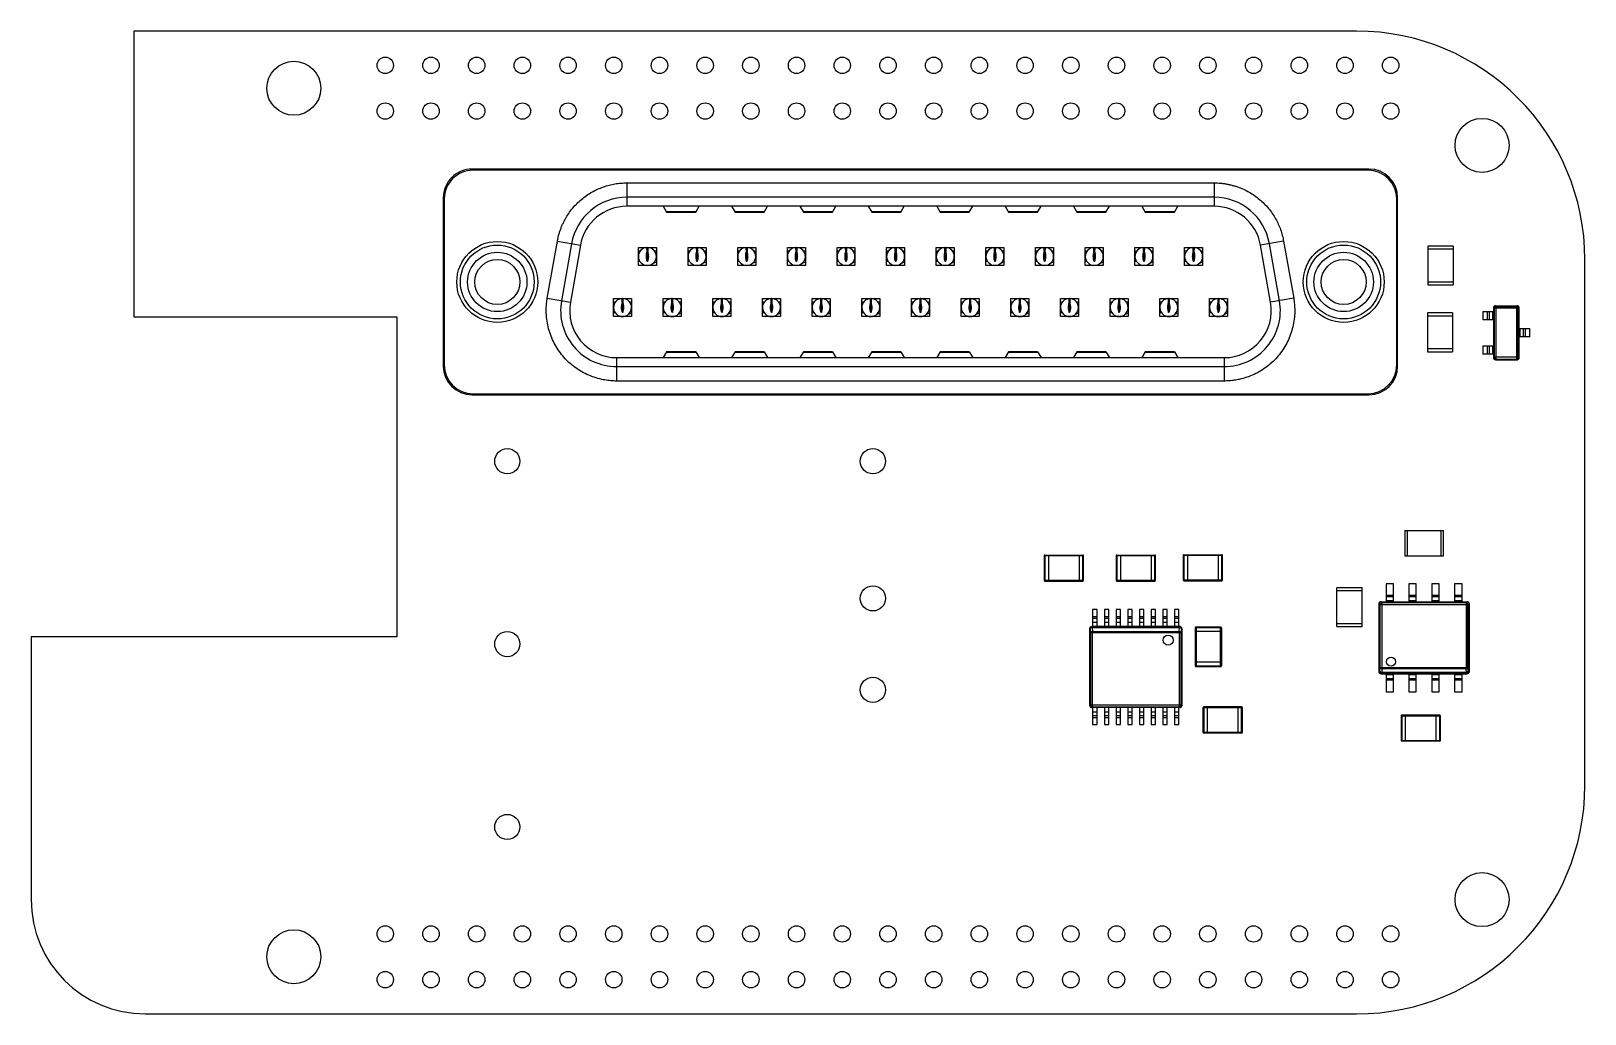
# Model space of a CAD drawing. Header units: millimetres. Extents: x 0 to 86.4, y 0 to 54.6.
import ezdxf

# ---------------------------------------------------------------- set-up
doc = ezdxf.new("R2010")
doc.units = ezdxf.units.MM

msp = doc.modelspace()

# ---------------------------------------------------------------- linework, layer by layer
at = {"color": 7, "linetype": 'Continuous', "lineweight": 25}
for p, q in [((5.715, 54.61), (5.715, 38.735)), ((73.66, 54.61), (5.715, 54.61)), ((74.352, 46.945), (24.512, 46.945)), ((74.302, 46.88), (24.562, 46.88)), ((33.111, 46.175), (33.111, 44.875)), ((33.111, 46.175), (65.753, 46.175)), ((65.753, 46.175), (65.753, 44.875)), ((22.912, 45.345), (22.912, 35.995)), ((22.962, 45.28), (22.962, 36.06)), ((65.753, 45.375), (33.111, 45.375)), ((75.902, 36.06), (75.902, 45.28)), ((75.952, 35.995), (75.952, 45.345)), ((65.753, 44.875), (33.111, 44.875)), ((35.132, 44.875), (35.323, 44.545)), ((36.957, 44.573), (35.307, 44.573)), ((35.323, 44.545), (36.942, 44.545)), ((36.942, 44.545), (37.132, 44.875)), ((38.932, 44.875), (39.123, 44.545)), ((40.757, 44.573), (39.107, 44.573)), ((39.123, 44.545), (40.742, 44.545)), ((40.742, 44.545), (40.932, 44.875)), ((42.732, 44.875), (42.923, 44.545)), ((44.557, 44.573), (42.907, 44.573)), ((42.923, 44.545), (44.542, 44.545)), ((44.542, 44.545), (44.732, 44.875)), ((46.532, 44.875), (46.723, 44.545)), ((48.357, 44.573), (46.707, 44.573)), ((46.723, 44.545), (48.342, 44.545)), ((48.342, 44.545), (48.532, 44.875)), ((50.332, 44.875), (50.523, 44.545)), ((52.157, 44.573), (50.507, 44.573)), ((50.523, 44.545), (52.142, 44.545)), ((52.142, 44.545), (52.332, 44.875)), ((54.132, 44.875), (54.323, 44.545)), ((55.957, 44.573), (54.307, 44.573)), ((54.323, 44.545), (55.942, 44.545)), ((55.942, 44.545), (56.132, 44.875)), ((57.932, 44.875), (58.123, 44.545)), ((59.757, 44.573), (58.107, 44.573)), ((58.123, 44.545), (59.742, 44.545)), ((59.742, 44.545), (59.932, 44.875)), ((61.732, 44.875), (61.923, 44.545)), ((63.557, 44.573), (61.907, 44.573)), ((61.923, 44.545), (63.542, 44.545)), ((63.542, 44.545), (63.732, 44.875)), ((28.692, 39.766), (29.251, 42.936)), ((29.251, 42.936), (30.531, 42.71)), ((30.039, 42.797), (29.48, 39.627)), ((30.531, 42.71), (29.972, 39.54)), ((33.752, 42.59), (34.752, 42.59)), ((33.752, 41.59), (33.752, 42.59)), ((33.845, 42.38), (33.752, 42.38)), ((34.252, 42.103), (34.23, 42.59)), ((34.265, 42.38), (34.24, 42.38)), ((34.274, 42.59), (34.253, 42.103)), ((34.752, 42.38), (34.659, 42.38)), ((34.752, 42.59), (34.752, 41.59)), ((36.512, 42.59), (37.512, 42.59)), ((36.512, 41.59), (36.512, 42.59)), ((36.605, 42.38), (36.512, 42.38)), ((37.012, 42.103), (36.99, 42.59)), ((37.025, 42.38), (37, 42.38)), ((37.034, 42.59), (37.013, 42.103)), ((37.512, 42.38), (37.419, 42.38)), ((37.512, 42.59), (37.512, 41.59)), ((39.272, 42.59), (40.272, 42.59)), ((39.272, 41.59), (39.272, 42.59)), ((39.365, 42.38), (39.272, 42.38)), ((39.772, 42.103), (39.75, 42.59)), ((39.785, 42.38), (39.76, 42.38)), ((39.794, 42.59), (39.773, 42.103)), ((40.272, 42.38), (40.179, 42.38)), ((40.272, 42.59), (40.272, 41.59)), ((42.032, 42.59), (43.032, 42.59)), ((42.032, 41.59), (42.032, 42.59)), ((42.125, 42.38), (42.032, 42.38)), ((42.532, 42.103), (42.51, 42.59)), ((42.545, 42.38), (42.52, 42.38)), ((42.554, 42.59), (42.533, 42.103)), ((43.032, 42.38), (42.939, 42.38)), ((43.032, 42.59), (43.032, 41.59)), ((44.792, 42.59), (45.792, 42.59)), ((44.792, 41.59), (44.792, 42.59)), ((44.885, 42.38), (44.792, 42.38)), ((45.292, 42.103), (45.27, 42.59)), ((45.305, 42.38), (45.28, 42.38)), ((45.314, 42.59), (45.293, 42.103)), ((45.792, 42.38), (45.699, 42.38)), ((45.792, 42.59), (45.792, 41.59)), ((47.552, 42.59), (48.552, 42.59)), ((47.552, 41.59), (47.552, 42.59)), ((47.645, 42.38), (47.552, 42.38)), ((48.052, 42.103), (48.03, 42.59)), ((48.065, 42.38), (48.04, 42.38)), ((48.074, 42.59), (48.053, 42.103)), ((48.552, 42.38), (48.459, 42.38)), ((48.552, 42.59), (48.552, 41.59)), ((50.312, 42.59), (51.312, 42.59)), ((50.312, 41.59), (50.312, 42.59)), ((50.405, 42.38), (50.312, 42.38)), ((50.812, 42.103), (50.79, 42.59)), ((50.825, 42.38), (50.8, 42.38)), ((50.834, 42.59), (50.813, 42.103)), ((51.312, 42.38), (51.219, 42.38)), ((51.312, 42.59), (51.312, 41.59)), ((53.072, 42.59), (54.072, 42.59)), ((53.072, 41.59), (53.072, 42.59)), ((53.165, 42.38), (53.072, 42.38)), ((53.572, 42.103), (53.55, 42.59)), ((53.585, 42.38), (53.56, 42.38)), ((53.594, 42.59), (53.573, 42.103)), ((54.072, 42.38), (53.979, 42.38)), ((54.072, 42.59), (54.072, 41.59)), ((55.832, 42.59), (56.832, 42.59)), ((55.832, 41.59), (55.832, 42.59)), ((55.925, 42.38), (55.832, 42.38)), ((56.332, 42.103), (56.31, 42.59)), ((56.345, 42.38), (56.32, 42.38)), ((56.354, 42.59), (56.333, 42.103)), ((56.832, 42.38), (56.739, 42.38)), ((56.832, 42.59), (56.832, 41.59)), ((58.592, 42.59), (59.592, 42.59)), ((58.592, 41.59), (58.592, 42.59)), ((58.685, 42.38), (58.592, 42.38)), ((59.092, 42.103), (59.07, 42.59)), ((59.105, 42.38), (59.08, 42.38)), ((59.114, 42.59), (59.093, 42.103)), ((59.592, 42.38), (59.499, 42.38)), ((59.592, 42.59), (59.592, 41.59)), ((61.352, 42.59), (62.352, 42.59)), ((61.352, 41.59), (61.352, 42.59)), ((61.445, 42.38), (61.352, 42.38)), ((61.852, 42.103), (61.83, 42.59)), ((61.865, 42.38), (61.84, 42.38)), ((61.874, 42.59), (61.853, 42.103)), ((62.352, 42.38), (62.259, 42.38)), ((62.352, 42.59), (62.352, 41.59)), ((64.112, 42.59), (65.112, 42.59)), ((64.112, 41.59), (64.112, 42.59)), ((64.205, 42.38), (64.112, 42.38)), ((64.612, 42.103), (64.59, 42.59)), ((64.625, 42.38), (64.6, 42.38)), ((64.634, 42.59), (64.613, 42.103)), ((65.112, 42.38), (65.019, 42.38)), ((65.112, 42.59), (65.112, 41.59)), ((69.614, 42.936), (68.333, 42.71)), ((68.892, 39.54), (68.333, 42.71)), ((69.385, 39.627), (68.826, 42.797)), ((69.614, 42.936), (70.173, 39.766)), ((77.634, 42.655), (77.634, 40.505)), ((79.034, 42.655), (77.634, 42.655)), ((77.634, 42.505), (79.034, 42.505)), ((79.034, 42.655), (79.034, 40.505)), ((33.845, 41.8), (33.752, 41.8)), ((34.752, 41.59), (33.752, 41.59)), ((34.243, 42.312), (34.243, 41.817)), ((34.262, 42.312), (34.262, 41.817)), ((36.605, 41.8), (36.512, 41.8)), ((37.512, 41.59), (36.512, 41.59)), ((37.003, 42.312), (37.003, 41.817)), ((37.022, 42.312), (37.022, 41.817)), ((39.365, 41.8), (39.272, 41.8)), ((40.272, 41.59), (39.272, 41.59)), ((39.763, 42.312), (39.763, 41.817)), ((39.782, 42.312), (39.782, 41.817)), ((42.125, 41.8), (42.032, 41.8)), ((43.032, 41.59), (42.032, 41.59)), ((42.523, 42.312), (42.523, 41.817)), ((42.542, 42.312), (42.542, 41.817)), ((44.885, 41.8), (44.792, 41.8)), ((45.792, 41.59), (44.792, 41.59)), ((45.283, 42.312), (45.283, 41.817)), ((45.302, 42.312), (45.302, 41.817)), ((47.645, 41.8), (47.552, 41.8)), ((48.552, 41.59), (47.552, 41.59)), ((48.043, 42.312), (48.043, 41.817)), ((48.062, 42.312), (48.062, 41.817)), ((50.405, 41.8), (50.312, 41.8)), ((51.312, 41.59), (50.312, 41.59)), ((50.803, 42.312), (50.803, 41.817)), ((50.822, 42.312), (50.822, 41.817)), ((53.165, 41.8), (53.072, 41.8)), ((54.072, 41.59), (53.072, 41.59)), ((53.563, 42.312), (53.563, 41.817)), ((53.582, 42.312), (53.582, 41.817)), ((55.925, 41.8), (55.832, 41.8)), ((56.832, 41.59), (55.832, 41.59)), ((56.323, 42.312), (56.323, 41.817)), ((56.342, 42.312), (56.342, 41.817)), ((58.685, 41.8), (58.592, 41.8)), ((59.592, 41.59), (58.592, 41.59)), ((59.083, 42.312), (59.083, 41.817)), ((59.102, 42.312), (59.102, 41.817)), ((61.445, 41.8), (61.352, 41.8)), ((62.352, 41.59), (61.352, 41.59)), ((61.843, 42.312), (61.843, 41.817)), ((61.862, 42.312), (61.862, 41.817)), ((64.205, 41.8), (64.112, 41.8)), ((65.112, 41.59), (64.112, 41.59)), ((64.603, 42.312), (64.603, 41.817)), ((64.622, 42.312), (64.622, 41.817)), ((86.36, 12.7), (86.36, 41.91)), ((79.034, 40.655), (77.634, 40.655)), ((28.692, 39.766), (29.972, 39.54)), ((32.372, 39.75), (33.372, 39.75)), ((32.372, 38.75), (32.372, 39.75)), ((32.872, 39.263), (32.85, 39.75)), ((32.894, 39.75), (32.873, 39.263)), ((33.372, 39.75), (33.372, 38.75)), ((35.132, 39.75), (36.132, 39.75)), ((35.132, 38.75), (35.132, 39.75)), ((35.632, 39.263), (35.61, 39.75)), ((35.654, 39.75), (35.633, 39.263)), ((36.132, 39.75), (36.132, 38.75)), ((37.892, 39.75), (38.892, 39.75)), ((37.892, 38.75), (37.892, 39.75)), ((38.392, 39.263), (38.37, 39.75)), ((38.414, 39.75), (38.393, 39.263)), ((38.892, 39.75), (38.892, 38.75)), ((40.652, 39.75), (41.652, 39.75)), ((40.652, 38.75), (40.652, 39.75)), ((41.152, 39.263), (41.13, 39.75)), ((41.174, 39.75), (41.153, 39.263)), ((41.652, 39.75), (41.652, 38.75)), ((43.412, 39.75), (44.412, 39.75)), ((43.412, 38.75), (43.412, 39.75)), ((43.912, 39.263), (43.89, 39.75)), ((43.934, 39.75), (43.913, 39.263)), ((44.412, 39.75), (44.412, 38.75)), ((46.172, 39.75), (47.172, 39.75)), ((46.172, 38.75), (46.172, 39.75)), ((46.672, 39.263), (46.65, 39.75)), ((46.694, 39.75), (46.673, 39.263)), ((47.172, 39.75), (47.172, 38.75)), ((48.932, 39.75), (49.932, 39.75)), ((48.932, 38.75), (48.932, 39.75)), ((49.432, 39.263), (49.41, 39.75)), ((49.454, 39.75), (49.433, 39.263)), ((49.932, 39.75), (49.932, 38.75)), ((51.692, 39.75), (52.692, 39.75)), ((51.692, 38.75), (51.692, 39.75)), ((52.192, 39.263), (52.17, 39.75)), ((52.214, 39.75), (52.193, 39.263)), ((52.692, 39.75), (52.692, 38.75)), ((54.452, 39.75), (55.452, 39.75)), ((54.452, 38.75), (54.452, 39.75)), ((54.952, 39.263), (54.93, 39.75)), ((54.974, 39.75), (54.953, 39.263)), ((55.452, 39.75), (55.452, 38.75)), ((57.212, 39.75), (58.212, 39.75)), ((57.212, 38.75), (57.212, 39.75)), ((57.712, 39.263), (57.69, 39.75)), ((57.734, 39.75), (57.713, 39.263)), ((58.212, 39.75), (58.212, 38.75)), ((59.972, 39.75), (60.972, 39.75)), ((59.972, 38.75), (59.972, 39.75)), ((60.472, 39.263), (60.45, 39.75)), ((60.494, 39.75), (60.473, 39.263)), ((60.972, 39.75), (60.972, 38.75)), ((62.732, 39.75), (63.732, 39.75)), ((62.732, 38.75), (62.732, 39.75)), ((63.232, 39.263), (63.21, 39.75)), ((63.254, 39.75), (63.233, 39.263)), ((63.732, 39.75), (63.732, 38.75)), ((65.492, 39.75), (66.492, 39.75)), ((65.492, 38.75), (65.492, 39.75)), ((65.992, 39.263), (65.97, 39.75)), ((66.014, 39.75), (65.993, 39.263)), ((66.492, 39.75), (66.492, 38.75)), ((70.173, 39.766), (68.892, 39.54)), ((77.634, 40.505), (79.034, 40.505)), ((32.465, 39.54), (32.372, 39.54)), ((32.465, 38.96), (32.372, 38.96)), ((32.885, 39.54), (32.86, 39.54)), ((32.863, 39.472), (32.863, 38.977)), ((32.882, 39.472), (32.882, 38.977)), ((33.372, 39.54), (33.279, 39.54)), ((35.225, 39.54), (35.132, 39.54)), ((35.225, 38.96), (35.132, 38.96)), ((35.645, 39.54), (35.62, 39.54)), ((35.623, 39.472), (35.623, 38.977)), ((35.642, 39.472), (35.642, 38.977)), ((36.132, 39.54), (36.039, 39.54)), ((37.985, 39.54), (37.892, 39.54)), ((37.985, 38.96), (37.892, 38.96)), ((38.405, 39.54), (38.38, 39.54)), ((38.383, 39.472), (38.383, 38.977)), ((38.402, 39.472), (38.402, 38.977)), ((38.892, 39.54), (38.799, 39.54)), ((40.745, 39.54), (40.652, 39.54)), ((40.745, 38.96), (40.652, 38.96)), ((41.165, 39.54), (41.14, 39.54)), ((41.143, 39.472), (41.143, 38.977)), ((41.162, 39.472), (41.162, 38.977)), ((41.652, 39.54), (41.559, 39.54)), ((43.505, 39.54), (43.412, 39.54)), ((43.505, 38.96), (43.412, 38.96)), ((43.925, 39.54), (43.9, 39.54)), ((43.903, 39.472), (43.903, 38.977)), ((43.922, 39.472), (43.922, 38.977)), ((44.412, 39.54), (44.319, 39.54)), ((46.265, 39.54), (46.172, 39.54)), ((46.265, 38.96), (46.172, 38.96)), ((46.685, 39.54), (46.66, 39.54)), ((46.663, 39.472), (46.663, 38.977)), ((46.682, 39.472), (46.682, 38.977)), ((47.172, 39.54), (47.079, 39.54)), ((49.025, 39.54), (48.932, 39.54)), ((49.025, 38.96), (48.932, 38.96)), ((49.445, 39.54), (49.42, 39.54)), ((49.423, 39.472), (49.423, 38.977)), ((49.442, 39.472), (49.442, 38.977)), ((49.932, 39.54), (49.839, 39.54)), ((51.785, 39.54), (51.692, 39.54)), ((51.785, 38.96), (51.692, 38.96)), ((52.205, 39.54), (52.18, 39.54)), ((52.183, 39.472), (52.183, 38.977)), ((52.202, 39.472), (52.202, 38.977)), ((52.692, 39.54), (52.599, 39.54)), ((54.545, 39.54), (54.452, 39.54)), ((54.545, 38.96), (54.452, 38.96)), ((54.965, 39.54), (54.94, 39.54)), ((54.943, 39.472), (54.943, 38.977)), ((54.962, 39.472), (54.962, 38.977)), ((55.452, 39.54), (55.359, 39.54)), ((57.305, 39.54), (57.212, 39.54)), ((57.305, 38.96), (57.212, 38.96)), ((57.725, 39.54), (57.7, 39.54)), ((57.703, 39.472), (57.703, 38.977)), ((57.722, 39.472), (57.722, 38.977)), ((58.212, 39.54), (58.119, 39.54)), ((60.065, 39.54), (59.972, 39.54)), ((60.065, 38.96), (59.972, 38.96)), ((60.485, 39.54), (60.46, 39.54)), ((60.463, 39.472), (60.463, 38.977)), ((60.482, 39.472), (60.482, 38.977)), ((60.972, 39.54), (60.879, 39.54)), ((62.825, 39.54), (62.732, 39.54)), ((62.825, 38.96), (62.732, 38.96)), ((63.245, 39.54), (63.22, 39.54)), ((63.223, 39.472), (63.223, 38.977)), ((63.242, 39.472), (63.242, 38.977)), ((63.732, 39.54), (63.639, 39.54)), ((65.585, 39.54), (65.492, 39.54)), ((65.585, 38.96), (65.492, 38.96)), ((66.005, 39.54), (65.98, 39.54)), ((65.983, 39.472), (65.983, 38.977)), ((66.002, 39.472), (66.002, 38.977)), ((66.492, 39.54), (66.399, 39.54)), ((77.608, 38.946), (77.608, 36.796)), ((79.008, 38.946), (77.608, 38.946)), ((79.008, 38.946), (79.008, 36.796)), ((80.691, 39.026), (81.291, 39.026)), ((80.691, 39.026), (80.691, 38.566)), ((80.941, 38.566), (80.941, 39.026)), ((81.041, 39.026), (81.041, 38.566)), ((81.241, 38.566), (81.241, 39.026)), ((81.291, 39.246), (81.291, 36.446)), ((81.295, 39.272), (81.292, 39.249)), ((81.332, 39.206), (81.292, 39.246)), ((81.292, 36.446), (81.292, 39.246)), ((81.332, 36.486), (81.332, 39.206)), ((82.651, 39.206), (81.332, 39.206)), ((81.391, 39.346), (82.591, 39.346)), ((81.391, 39.345), (81.431, 39.305)), ((81.391, 39.345), (82.591, 39.345)), ((81.431, 36.387), (81.431, 39.305)), ((81.431, 39.305), (82.551, 39.305)), ((82.551, 39.305), (82.591, 39.345)), ((82.551, 39.305), (82.551, 36.387)), ((82.618, 39.342), (82.59, 39.346)), ((82.651, 39.206), (82.691, 39.246)), ((82.651, 36.486), (82.651, 39.206)), ((82.691, 39.246), (82.691, 36.446)), ((82.691, 39.246), (82.691, 36.446)), ((5.715, 38.735), (20.32, 38.735)), ((20.32, 38.735), (20.32, 20.955)), ((33.372, 38.75), (32.372, 38.75)), ((36.132, 38.75), (35.132, 38.75)), ((38.892, 38.75), (37.892, 38.75)), ((41.652, 38.75), (40.652, 38.75)), ((44.412, 38.75), (43.412, 38.75)), ((47.172, 38.75), (46.172, 38.75)), ((49.932, 38.75), (48.932, 38.75)), ((52.692, 38.75), (51.692, 38.75)), ((55.452, 38.75), (54.452, 38.75)), ((58.212, 38.75), (57.212, 38.75)), ((60.972, 38.75), (59.972, 38.75)), ((63.732, 38.75), (62.732, 38.75)), ((66.492, 38.75), (65.492, 38.75)), ((77.608, 38.796), (79.008, 38.796)), ((81.291, 38.566), (80.691, 38.566)), ((82.691, 38.076), (83.291, 38.076)), ((82.741, 38.076), (82.741, 37.616)), ((82.941, 37.616), (82.941, 38.076)), ((83.041, 38.076), (83.041, 37.616)), ((83.291, 37.616), (83.291, 38.076)), ((83.291, 37.616), (82.691, 37.616)), ((32.552, 35.165), (32.552, 36.465)), ((32.552, 36.465), (66.312, 36.465)), ((35.323, 36.795), (35.132, 36.465)), ((35.307, 36.768), (36.957, 36.768)), ((36.942, 36.795), (35.323, 36.795)), ((36.942, 36.795), (37.132, 36.465)), ((39.123, 36.795), (38.932, 36.465)), ((39.107, 36.768), (40.757, 36.768)), ((40.742, 36.795), (39.123, 36.795)), ((40.742, 36.795), (40.932, 36.465)), ((42.923, 36.795), (42.732, 36.465)), ((42.907, 36.768), (44.557, 36.768)), ((44.542, 36.795), (42.923, 36.795)), ((44.542, 36.795), (44.732, 36.465)), ((46.723, 36.795), (46.532, 36.465)), ((46.707, 36.768), (48.357, 36.768)), ((48.342, 36.795), (46.723, 36.795)), ((48.342, 36.795), (48.532, 36.465)), ((50.523, 36.795), (50.332, 36.465)), ((50.507, 36.768), (52.157, 36.768)), ((52.142, 36.795), (50.523, 36.795)), ((52.142, 36.795), (52.332, 36.465)), ((54.323, 36.795), (54.132, 36.465)), ((54.307, 36.768), (55.957, 36.768)), ((55.942, 36.795), (54.323, 36.795)), ((55.942, 36.795), (56.132, 36.465)), ((58.123, 36.795), (57.932, 36.465)), ((58.107, 36.768), (59.757, 36.768)), ((59.742, 36.795), (58.123, 36.795)), ((59.742, 36.795), (59.932, 36.465)), ((61.923, 36.795), (61.732, 36.465)), ((61.907, 36.768), (63.557, 36.768)), ((63.542, 36.795), (61.923, 36.795)), ((63.542, 36.795), (63.732, 36.465)), ((66.312, 36.465), (66.312, 35.165)), ((79.008, 36.946), (77.608, 36.946)), ((77.608, 36.796), (79.008, 36.796)), ((80.691, 37.126), (81.291, 37.126)), ((80.691, 37.126), (80.691, 36.666)), ((81.291, 36.666), (80.691, 36.666)), ((80.941, 36.666), (80.941, 37.126)), ((81.041, 37.126), (81.041, 36.666)), ((81.241, 36.666), (81.241, 37.126)), ((81.292, 36.446), (81.332, 36.486)), ((82.651, 36.486), (81.332, 36.486)), ((81.391, 36.347), (81.431, 36.387)), ((82.591, 36.347), (81.391, 36.347)), ((81.391, 36.346), (82.591, 36.346)), ((81.431, 36.387), (82.551, 36.387)), ((82.551, 36.387), (82.591, 36.347)), ((82.594, 36.347), (82.618, 36.35)), ((82.691, 36.446), (82.651, 36.486)), ((32.552, 35.965), (66.312, 35.965)), ((66.312, 35.165), (32.552, 35.165)), ((24.512, 34.395), (74.352, 34.395)), ((24.562, 34.46), (74.302, 34.46)), ((76.344, 26.862), (78.494, 26.862)), ((76.344, 26.862), (76.344, 25.462)), ((76.494, 25.462), (76.494, 26.862)), ((78.344, 26.862), (78.344, 25.462)), ((78.494, 25.462), (78.494, 26.862)), ((56.299, 25.447), (56.299, 24.097)), ((58.499, 25.447), (56.299, 25.447)), ((56.349, 25.497), (58.449, 25.497)), ((56.349, 25.497), (56.349, 24.047)), ((56.549, 25.497), (56.549, 24.047)), ((58.249, 25.497), (58.249, 24.047)), ((58.449, 24.047), (58.449, 25.497)), ((58.499, 24.097), (58.499, 25.447)), ((62.499, 25.447), (60.299, 25.447)), ((60.299, 25.447), (60.299, 24.097)), ((60.349, 25.497), (62.449, 25.497)), ((60.349, 25.497), (60.349, 24.047)), ((60.549, 25.497), (60.549, 24.047)), ((62.249, 25.497), (62.249, 24.047)), ((62.449, 24.047), (62.449, 25.497)), ((62.499, 24.097), (62.499, 25.447)), ((64.026, 25.465), (64.026, 24.115)), ((66.226, 25.465), (64.026, 25.465)), ((64.076, 25.515), (66.176, 25.515)), ((64.076, 25.515), (64.076, 24.065)), ((64.276, 25.515), (64.276, 24.065)), ((65.976, 25.515), (65.976, 24.065)), ((66.176, 24.065), (66.176, 25.515)), ((66.226, 24.115), (66.226, 25.465)), ((76.344, 25.462), (78.494, 25.462)), ((56.299, 24.097), (58.499, 24.097)), ((56.349, 24.047), (58.449, 24.047)), ((60.299, 24.097), (62.499, 24.097)), ((60.349, 24.047), (62.449, 24.047)), ((64.026, 24.115), (66.226, 24.115)), ((64.076, 24.065), (66.176, 24.065)), ((72.579, 21.531), (72.579, 23.681)), ((73.979, 23.681), (72.579, 23.681)), ((72.579, 23.531), (73.979, 23.531)), ((73.979, 21.531), (73.979, 23.681)), ((75.309, 23.904), (75.309, 22.904)), ((75.719, 23.904), (75.309, 23.904)), ((75.719, 22.904), (75.719, 23.904)), ((76.579, 23.904), (76.579, 22.904)), ((76.989, 23.904), (76.579, 23.904)), ((76.989, 22.904), (76.989, 23.904)), ((77.849, 23.904), (77.849, 22.904)), ((78.259, 23.904), (77.849, 23.904)), ((78.259, 22.904), (78.259, 23.904)), ((79.119, 23.904), (79.119, 22.904)), ((79.529, 23.904), (79.119, 23.904)), ((79.529, 22.904), (79.529, 23.904)), ((59, 22.472), (59, 21.522)), ((59.247, 22.472), (59, 22.472)), ((59.247, 21.522), (59.247, 22.472)), ((59.65, 22.472), (59.65, 21.522)), ((59.897, 22.472), (59.65, 22.472)), ((59.897, 21.522), (59.897, 22.472)), ((60.3, 22.472), (60.3, 21.522)), ((60.547, 22.472), (60.3, 22.472)), ((60.547, 21.522), (60.547, 22.472)), ((60.95, 22.472), (60.95, 21.522)), ((61.197, 22.472), (60.95, 22.472)), ((61.197, 21.522), (61.197, 22.472)), ((61.6, 22.472), (61.6, 21.522)), ((61.847, 22.472), (61.6, 22.472)), ((61.847, 21.522), (61.847, 22.472)), ((62.25, 22.472), (62.25, 21.522)), ((62.497, 22.472), (62.25, 22.472)), ((62.497, 21.522), (62.497, 22.472)), ((62.9, 22.472), (62.9, 21.522)), ((63.147, 22.472), (62.9, 22.472)), ((63.147, 21.522), (63.147, 22.472)), ((63.55, 22.472), (63.55, 21.522)), ((63.797, 22.472), (63.55, 22.472)), ((63.797, 21.522), (63.797, 22.472)), ((74.923, 22.831), (74.919, 22.803)), ((74.919, 19.004), (74.919, 22.804)), ((74.983, 22.741), (74.92, 22.804)), ((74.92, 19.004), (74.92, 22.804)), ((74.983, 22.741), (79.855, 22.741)), ((74.983, 19.246), (74.983, 22.741)), ((75.083, 22.84), (75.019, 22.904)), ((75.019, 22.904), (79.819, 22.904)), ((75.019, 22.904), (79.819, 22.904)), ((75.083, 19.175), (75.083, 22.84)), ((79.756, 22.84), (75.083, 22.84)), ((75.309, 23.269), (75.719, 23.269)), ((75.719, 23.169), (75.309, 23.169)), ((75.309, 22.969), (75.719, 22.969)), ((76.579, 23.269), (76.989, 23.269)), ((76.989, 23.169), (76.579, 23.169)), ((76.579, 22.969), (76.989, 22.969)), ((77.849, 23.269), (78.259, 23.269)), ((78.259, 23.169), (77.849, 23.169)), ((77.849, 22.969), (78.259, 22.969)), ((79.119, 23.269), (79.529, 23.269)), ((79.529, 23.169), (79.119, 23.169)), ((79.119, 22.969), (79.529, 22.969)), ((79.819, 22.904), (79.756, 22.84)), ((79.756, 22.84), (79.756, 19.175)), ((79.855, 22.741), (79.919, 22.804)), ((79.855, 19.246), (79.855, 22.741)), ((79.919, 22.807), (79.916, 22.831)), ((79.919, 22.804), (79.919, 19.004)), ((79.919, 19.004), (79.919, 22.804)), ((59.247, 22.072), (59, 22.072)), ((59.247, 21.972), (59, 21.972)), ((59, 21.772), (59.247, 21.772)), ((59.897, 22.072), (59.65, 22.072)), ((59.897, 21.972), (59.65, 21.972)), ((59.65, 21.772), (59.897, 21.772)), ((60.547, 22.072), (60.3, 22.072)), ((60.547, 21.972), (60.3, 21.972)), ((60.3, 21.772), (60.547, 21.772)), ((61.197, 22.072), (60.95, 22.072)), ((61.197, 21.972), (60.95, 21.972)), ((60.95, 21.772), (61.197, 21.772)), ((61.847, 22.072), (61.6, 22.072)), ((61.847, 21.972), (61.6, 21.972)), ((61.6, 21.772), (61.847, 21.772)), ((62.497, 22.072), (62.25, 22.072)), ((62.497, 21.972), (62.25, 21.972)), ((62.25, 21.772), (62.497, 21.772)), ((63.147, 22.072), (62.9, 22.072)), ((63.147, 21.972), (62.9, 21.972)), ((62.9, 21.772), (63.147, 21.772)), ((63.797, 22.072), (63.55, 22.072)), ((63.797, 21.972), (63.55, 21.972)), ((63.55, 21.772), (63.797, 21.772)), ((73.979, 21.681), (72.579, 21.681)), ((20.32, 20.955), (0, 20.955)), ((0, 20.955), (0, 6.35)), ((58.849, 17.122), (58.849, 21.422)), ((58.849, 21.422), (58.865, 21.406)), ((58.849, 21.422), (58.849, 17.122)), ((58.865, 21.406), (58.889, 21.181)), ((63.908, 21.181), (58.889, 21.181)), ((58.889, 21.181), (58.889, 17.162)), ((58.949, 21.522), (58.965, 21.506)), ((58.949, 21.522), (63.849, 21.522)), ((63.849, 21.522), (58.949, 21.522)), ((58.965, 21.506), (58.965, 21.477)), ((58.965, 21.506), (63.832, 21.506)), ((58.965, 21.477), (58.989, 21.252)), ((58.965, 21.477), (63.832, 21.477)), ((58.989, 17.063), (58.989, 21.252)), ((58.989, 21.252), (63.809, 21.252)), ((63.809, 21.252), (63.832, 21.477)), ((63.809, 21.252), (63.809, 17.063)), ((63.832, 21.506), (63.849, 21.522)), ((63.832, 21.477), (63.832, 21.506)), ((63.875, 21.519), (63.852, 21.522)), ((63.932, 21.406), (63.908, 21.181)), ((63.908, 21.181), (63.908, 17.162)), ((63.948, 21.422), (63.932, 21.406)), ((63.948, 21.422), (63.948, 17.122)), ((63.949, 21.422), (63.949, 17.122)), ((64.705, 21.446), (64.705, 19.346)), ((66.155, 21.446), (64.705, 21.446)), ((66.155, 21.246), (64.705, 21.246)), ((66.105, 21.496), (64.755, 21.496)), ((64.755, 21.496), (64.755, 19.296)), ((66.105, 19.296), (66.105, 21.496)), ((66.155, 21.446), (66.155, 19.346)), ((72.579, 21.531), (73.979, 21.531)), ((66.155, 19.546), (64.705, 19.546)), ((64.705, 19.346), (66.155, 19.346)), ((64.755, 19.296), (66.105, 19.296)), ((74.92, 19.004), (74.962, 19.047)), ((74.962, 19.047), (74.983, 19.246)), ((74.983, 19.246), (79.855, 19.246)), ((75.083, 19.175), (75.062, 18.976)), ((79.756, 19.175), (75.083, 19.175)), ((79.776, 18.976), (79.756, 19.175)), ((79.876, 19.047), (79.855, 19.246)), ((79.919, 19.004), (79.876, 19.047)), ((74.993, 18.908), (75.016, 18.905)), ((75.062, 18.947), (75.019, 18.905)), ((79.819, 18.905), (75.019, 18.905)), ((75.019, 18.904), (79.819, 18.904)), ((79.776, 18.976), (75.062, 18.976)), ((75.062, 18.976), (75.062, 18.947)), ((79.776, 18.947), (75.062, 18.947)), ((75.309, 18.904), (75.309, 17.904)), ((75.719, 18.839), (75.309, 18.839)), ((75.309, 18.639), (75.719, 18.639)), ((75.719, 18.539), (75.309, 18.539)), ((75.719, 17.904), (75.719, 18.904)), ((76.579, 18.904), (76.579, 17.904)), ((76.989, 18.839), (76.579, 18.839)), ((76.579, 18.639), (76.989, 18.639)), ((76.989, 18.539), (76.579, 18.539)), ((76.989, 17.904), (76.989, 18.904)), ((77.849, 18.904), (77.849, 17.904)), ((78.259, 18.839), (77.849, 18.839)), ((77.849, 18.639), (78.259, 18.639)), ((78.259, 18.539), (77.849, 18.539)), ((78.259, 17.904), (78.259, 18.904)), ((79.119, 18.904), (79.119, 17.904)), ((79.529, 18.839), (79.119, 18.839)), ((79.119, 18.639), (79.529, 18.639)), ((79.529, 18.539), (79.119, 18.539)), ((79.529, 17.904), (79.529, 18.904)), ((79.776, 18.947), (79.776, 18.976)), ((79.819, 18.905), (79.776, 18.947)), ((75.309, 17.904), (75.719, 17.904)), ((76.579, 17.904), (76.989, 17.904)), ((77.849, 17.904), (78.259, 17.904)), ((79.119, 17.904), (79.529, 17.904)), ((58.889, 17.162), (58.849, 17.122)), ((58.849, 17.119), (58.852, 17.096)), ((63.908, 17.162), (58.889, 17.162)), ((58.949, 17.023), (58.989, 17.063)), ((63.849, 17.023), (58.949, 17.023)), ((63.849, 17.022), (58.949, 17.022)), ((58.989, 17.063), (63.809, 17.063)), ((59, 17.022), (59, 16.072)), ((59.247, 16.772), (59, 16.772)), ((59, 16.572), (59.247, 16.572)), ((59, 16.472), (59.247, 16.472)), ((59.247, 16.072), (59.247, 17.022)), ((59.65, 17.022), (59.65, 16.072)), ((59.897, 16.772), (59.65, 16.772)), ((59.65, 16.572), (59.897, 16.572)), ((59.65, 16.472), (59.897, 16.472)), ((59.897, 16.072), (59.897, 17.022)), ((60.3, 17.022), (60.3, 16.072)), ((60.547, 16.772), (60.3, 16.772)), ((60.3, 16.572), (60.547, 16.572)), ((60.3, 16.472), (60.547, 16.472)), ((60.547, 16.072), (60.547, 17.022)), ((60.95, 17.022), (60.95, 16.072)), ((61.197, 16.772), (60.95, 16.772)), ((60.95, 16.572), (61.197, 16.572)), ((60.95, 16.472), (61.197, 16.472)), ((61.197, 16.072), (61.197, 17.022)), ((61.6, 17.022), (61.6, 16.072)), ((61.847, 16.772), (61.6, 16.772)), ((61.6, 16.572), (61.847, 16.572)), ((61.6, 16.472), (61.847, 16.472)), ((61.847, 16.072), (61.847, 17.022)), ((62.25, 17.022), (62.25, 16.072)), ((62.497, 16.772), (62.25, 16.772)), ((62.25, 16.572), (62.497, 16.572)), ((62.25, 16.472), (62.497, 16.472)), ((62.497, 16.072), (62.497, 17.022)), ((62.9, 17.022), (62.9, 16.072)), ((63.147, 16.772), (62.9, 16.772)), ((62.9, 16.572), (63.147, 16.572)), ((62.9, 16.472), (63.147, 16.472)), ((63.147, 16.072), (63.147, 17.022)), ((63.55, 17.022), (63.55, 16.072)), ((63.797, 16.772), (63.55, 16.772)), ((63.55, 16.572), (63.797, 16.572)), ((63.55, 16.472), (63.797, 16.472)), ((63.797, 16.072), (63.797, 17.022)), ((63.809, 17.063), (63.849, 17.023)), ((63.908, 17.162), (63.948, 17.122)), ((63.945, 17.096), (63.949, 17.124)), ((65.131, 17.007), (65.131, 15.657)), ((67.331, 17.007), (65.131, 17.007)), ((65.181, 17.057), (65.181, 15.607)), ((67.281, 17.057), (65.181, 17.057)), ((65.381, 15.607), (65.381, 17.057)), ((67.081, 15.607), (67.081, 17.057)), ((67.281, 15.607), (67.281, 17.057)), ((67.331, 15.657), (67.331, 17.007)), ((76.141, 16.55), (76.141, 15.2)), ((78.341, 16.55), (76.141, 16.55)), ((76.191, 16.6), (76.191, 15.15)), ((78.291, 16.6), (76.191, 16.6)), ((76.391, 15.15), (76.391, 16.6)), ((78.091, 15.15), (78.091, 16.6)), ((78.291, 15.15), (78.291, 16.6)), ((78.341, 15.2), (78.341, 16.55)), ((59, 16.072), (59.247, 16.072)), ((59.65, 16.072), (59.897, 16.072)), ((60.3, 16.072), (60.547, 16.072)), ((60.95, 16.072), (61.197, 16.072)), ((61.6, 16.072), (61.847, 16.072)), ((62.25, 16.072), (62.497, 16.072)), ((62.9, 16.072), (63.147, 16.072)), ((63.55, 16.072), (63.797, 16.072)), ((65.131, 15.657), (67.331, 15.657)), ((67.281, 15.607), (65.181, 15.607)), ((76.141, 15.2), (78.341, 15.2)), ((78.291, 15.15), (76.191, 15.15)), ((6.35, 0), (73.66, 0))]:
    msp.add_line(p, q, dxfattribs=at)
for centre, radius in [((14.605, 51.435), 1.5), ((19.685, 52.705), 0.457), ((22.225, 52.705), 0.457), ((24.765, 52.705), 0.457), ((27.305, 52.705), 0.457), ((29.845, 52.705), 0.457), ((32.385, 52.705), 0.457), ((34.925, 52.705), 0.457), ((37.465, 52.705), 0.457), ((40.005, 52.705), 0.457), ((42.545, 52.705), 0.457), ((45.085, 52.705), 0.457), ((47.625, 52.705), 0.457), ((50.165, 52.705), 0.457), ((52.705, 52.705), 0.457), ((55.245, 52.705), 0.457), ((57.785, 52.705), 0.457), ((60.325, 52.705), 0.457), ((62.865, 52.705), 0.457), ((65.405, 52.705), 0.457), ((67.945, 52.705), 0.457), ((70.485, 52.705), 0.457), ((73.025, 52.705), 0.457), ((75.565, 52.705), 0.457), ((19.685, 50.165), 0.457), ((22.225, 50.165), 0.457), ((24.765, 50.165), 0.457), ((27.305, 50.165), 0.457), ((29.845, 50.165), 0.457), ((32.385, 50.165), 0.457), ((34.925, 50.165), 0.457), ((37.465, 50.165), 0.457), ((40.005, 50.165), 0.457), ((42.545, 50.165), 0.457), ((45.085, 50.165), 0.457), ((47.625, 50.165), 0.457), ((50.165, 50.165), 0.457), ((52.705, 50.165), 0.457), ((55.245, 50.165), 0.457), ((57.785, 50.165), 0.457), ((60.325, 50.165), 0.457), ((62.865, 50.165), 0.457), ((65.405, 50.165), 0.457), ((67.945, 50.165), 0.457), ((70.485, 50.165), 0.457), ((73.025, 50.165), 0.457), ((75.565, 50.165), 0.457), ((80.645, 48.26), 1.5), ((25.912, 40.67), 2.25), ((25.912, 40.67), 2.05), ((25.912, 40.67), 1.65), ((72.952, 40.67), 2.25), ((72.952, 40.67), 2.05), ((72.952, 40.67), 1.65), ((25.912, 40.67), 1.25), ((72.952, 40.67), 1.25), ((26.467, 30.709), 0.7), ((46.787, 30.709), 0.7), ((46.787, 23.089), 0.7), ((26.467, 20.549), 0.7), ((63.199, 20.772), 0.281), ((75.586, 19.571), 0.25), ((46.787, 18.009), 0.7), ((26.467, 10.389), 0.7), ((80.645, 6.35), 1.5), ((14.605, 3.175), 1.5), ((19.685, 4.445), 0.457), ((22.225, 4.445), 0.457), ((24.765, 4.445), 0.457), ((27.305, 4.445), 0.457), ((29.845, 4.445), 0.457), ((32.385, 4.445), 0.457), ((34.925, 4.445), 0.457), ((37.465, 4.445), 0.457), ((40.005, 4.445), 0.457), ((42.545, 4.445), 0.457), ((45.085, 4.445), 0.457), ((47.625, 4.445), 0.457), ((50.165, 4.445), 0.457), ((52.705, 4.445), 0.457), ((55.245, 4.445), 0.457), ((57.785, 4.445), 0.457), ((60.325, 4.445), 0.457), ((62.865, 4.445), 0.457), ((65.405, 4.445), 0.457), ((67.945, 4.445), 0.457), ((70.485, 4.445), 0.457), ((73.025, 4.445), 0.457), ((75.565, 4.445), 0.457), ((19.685, 1.905), 0.457), ((22.225, 1.905), 0.457), ((24.765, 1.905), 0.457), ((27.305, 1.905), 0.457), ((29.845, 1.905), 0.457), ((32.385, 1.905), 0.457), ((34.925, 1.905), 0.457), ((37.465, 1.905), 0.457), ((40.005, 1.905), 0.457), ((42.545, 1.905), 0.457), ((45.085, 1.905), 0.457), ((47.625, 1.905), 0.457), ((50.165, 1.905), 0.457), ((52.705, 1.905), 0.457), ((55.245, 1.905), 0.457), ((57.785, 1.905), 0.457), ((60.325, 1.905), 0.457), ((62.865, 1.905), 0.457), ((65.405, 1.905), 0.457), ((67.945, 1.905), 0.457), ((70.485, 1.905), 0.457), ((73.025, 1.905), 0.457), ((75.565, 1.905), 0.457)]:
    msp.add_circle(centre, radius, dxfattribs=at)
for centre, radius, start, end in [((73.659, 41.909), 12.701, 0.00396, 89.99602), ((24.512, 45.345), 1.6, 90.00001, 180.00001), ((24.562, 45.28), 1.6, 90.00001, 180.00001), ((74.302, 45.28), 1.6, 0.00001, 90.00001), ((74.352, 45.345), 1.6, 0.00001, 90.00001), ((33.111, 42.255), 3.12, 90.00001, 170.00001), ((65.753, 42.255), 3.12, 10.00001, 90.00001), ((33.111, 42.255), 2.62, 90.00001, 170.00001), ((65.753, 42.255), 2.62, 10.00001, 90.00001), ((34.252, 42.09), 0.5, 92.50001, 87.50001), ((37.012, 42.09), 0.5, 92.50001, 87.50001), ((39.772, 42.09), 0.5, 92.50001, 87.50001), ((42.532, 42.09), 0.5, 92.50001, 87.50001), ((45.292, 42.09), 0.5, 92.50001, 87.50001), ((48.052, 42.09), 0.5, 92.50001, 87.50001), ((50.812, 42.09), 0.5, 92.50001, 87.50001), ((53.572, 42.09), 0.5, 92.50001, 87.50001), ((56.332, 42.09), 0.5, 92.50001, 87.50001), ((59.092, 42.09), 0.5, 92.50001, 87.50001), ((61.852, 42.09), 0.5, 92.50001, 87.50001), ((64.612, 42.09), 0.5, 92.50001, 87.50001), ((32.872, 39.25), 0.5, 92.50001, 87.50001), ((35.632, 39.25), 0.5, 92.50001, 87.50001), ((38.392, 39.25), 0.5, 92.50001, 87.50001), ((41.152, 39.25), 0.5, 92.50001, 87.50001), ((43.912, 39.25), 0.5, 92.50001, 87.50001), ((46.672, 39.25), 0.5, 92.50001, 87.50001), ((49.432, 39.25), 0.5, 92.50001, 87.50001), ((52.192, 39.25), 0.5, 92.50001, 87.50001), ((54.952, 39.25), 0.5, 92.50001, 87.50001), ((57.712, 39.25), 0.5, 92.50001, 87.50001), ((60.472, 39.25), 0.5, 92.50001, 87.50001), ((63.232, 39.25), 0.5, 92.50001, 87.50001), ((65.992, 39.25), 0.5, 92.50001, 87.50001), ((32.552, 39.085), 3.12, 170.00001, 270.00001), ((32.552, 39.085), 2.62, 170.00001, 270.00001), ((66.312, 39.085), 3.12, 270.00001, 10.00001), ((66.312, 39.085), 2.62, 270.00001, 10.00001), ((81.432, 39.205), 0.101, 90.72986, 179.27014), ((82.55, 39.205), 0.101, 0.72986, 89.27014), ((81.432, 36.487), 0.101, 180.72986, 269.27014), ((82.55, 36.487), 0.101, 270.72986, 359.27014), ((24.512, 35.995), 1.6, 180.00001, 270.00001), ((24.562, 36.06), 1.6, 180.00001, 270.00001), ((74.302, 36.06), 1.6, 270.00001, 0.00001), ((74.352, 35.995), 1.6, 270.00001, 0.00001), ((56.349, 25.447), 0.05, 90.00001, 180.00001), ((58.449, 25.447), 0.05, 0.00001, 90.00001), ((60.349, 25.447), 0.05, 90.00001, 180.00001), ((62.449, 25.447), 0.05, 0.00001, 90.00001), ((64.076, 25.465), 0.05, 90.00001, 180.00001), ((66.176, 25.465), 0.05, 0.00001, 90.00001), ((56.349, 24.097), 0.05, 180.00001, 270.00001), ((58.449, 24.097), 0.05, 270.00001, 0.00001), ((60.349, 24.097), 0.05, 180.00001, 270.00001), ((62.449, 24.097), 0.05, 270.00001, 0.00001), ((64.076, 24.115), 0.05, 180.00001, 270.00001), ((66.176, 24.115), 0.05, 270.00001, 0.00001), ((75.084, 22.739), 0.101, 90.72987, 179.27014), ((79.754, 22.739), 0.101, 0.72987, 89.27014), ((58.966, 21.405), 0.101, 90.72986, 179.27014), ((58.959, 21.379), 0.0978, 86.82516, 164.00063), ((58.983, 21.154), 0.0978, 86.82516, 164.00063), ((63.814, 21.154), 0.0978, 15.99937, 93.17484), ((63.831, 21.405), 0.101, 0.72986, 89.27014), ((63.838, 21.379), 0.0978, 15.99937, 93.17484), ((64.755, 21.446), 0.05, 90, 180), ((66.105, 21.446), 0.05, 0, 90), ((64.755, 19.346), 0.05, 180, 270), ((66.105, 19.346), 0.05, 270, 0), ((75.057, 19.074), 0.0978, 195.99937, 273.17485), ((75.063, 19.048), 0.101, 180.72987, 269.27014), ((75.077, 19.273), 0.0978, 195.99937, 273.17485), ((79.761, 19.273), 0.0978, 266.82516, 344.00063), ((79.782, 19.074), 0.0978, 266.82516, 344.00063), ((79.775, 19.048), 0.101, 270.72987, 359.27014), ((58.99, 17.164), 0.101, 180.72986, 269.27014), ((63.807, 17.164), 0.101, 270.72986, 359.27014), ((65.181, 17.007), 0.05, 90.00001, 180.00001), ((67.281, 17.007), 0.05, 0.00001, 90.00001), ((76.191, 16.55), 0.05, 90.00001, 180.00001), ((78.291, 16.55), 0.05, 0.00001, 90.00001), ((65.181, 15.657), 0.05, 180.00001, 270.00001), ((67.281, 15.657), 0.05, 270.00001, 0.00001), ((76.191, 15.2), 0.05, 180.00001, 270.00001), ((78.291, 15.2), 0.05, 270.00001, 0.00001), ((73.659, 12.701), 12.701, 270.00397, 359.99604), ((6.35, 6.35), 6.35, 180.00395, 269.99605)]:
    msp.add_arc(centre, radius, start, end, dxfattribs=at)
for points, knots in [([(29.251, 42.936), (29.263, 42.998), (29.286, 43.123), (29.333, 43.306), (29.388, 43.487), (29.451, 43.665), (29.523, 43.839), (29.604, 44.011), (29.774, 44.33), (30.077, 44.773), (30.578, 45.274), (31.159, 45.68), (31.691, 45.921), (32.127, 46.055), (32.451, 46.124), (32.779, 46.167), (33, 46.173), (33.111, 46.175)], [0, 0, 0, 0, 0.034808, 0.069417, 0.103907, 0.138361, 0.172858, 0.207482, 0.242313, 0.371121, 0.500023, 0.628831, 0.757734, 0.818502, 0.878844, 0.939197, 1, 1, 1, 1]), ([(65.753, 46.175), (65.817, 46.174), (65.943, 46.173), (66.132, 46.159), (66.32, 46.136), (66.506, 46.104), (66.69, 46.063), (66.873, 46.014), (67.217, 45.902), (67.706, 45.68), (68.286, 45.274), (68.787, 44.773), (69.117, 44.291), (69.324, 43.884), (69.449, 43.578), (69.548, 43.261), (69.592, 43.045), (69.614, 42.936)], [0, 0, 0, 0, 0.034808, 0.069417, 0.103907, 0.138361, 0.172858, 0.207482, 0.242313, 0.371121, 0.500023, 0.628831, 0.757734, 0.818502, 0.878844, 0.939197, 1, 1, 1, 1]), ([(34.243, 41.817), (34.232, 41.854), (34.223, 41.894), (34.21, 41.96), (34.206, 41.983), (34.2, 42.031), (34.197, 42.057), (34.196, 42.113), (34.199, 42.14), (34.205, 42.189), (34.209, 42.212), (34.221, 42.279), (34.23, 42.32), (34.241, 42.356)], [0, 0, 0, 0, 0.25, 0.25, 0.375, 0.375, 0.5, 0.5, 0.625, 0.625, 0.75, 0.75, 1, 1, 1, 1]), ([(34.264, 42.356), (34.274, 42.319), (34.284, 42.279), (34.296, 42.212), (34.3, 42.189), (34.306, 42.139), (34.308, 42.112), (34.308, 42.057), (34.305, 42.031), (34.298, 41.983), (34.294, 41.96), (34.282, 41.893), (34.272, 41.854), (34.262, 41.817)], [0, 0, 0, 0, 0.25, 0.25, 0.375, 0.375, 0.5, 0.5, 0.625, 0.625, 0.75, 0.75, 1, 1, 1, 1]), ([(37.003, 41.817), (36.992, 41.854), (36.983, 41.894), (36.97, 41.96), (36.966, 41.983), (36.96, 42.031), (36.957, 42.057), (36.956, 42.113), (36.959, 42.14), (36.965, 42.189), (36.969, 42.212), (36.981, 42.279), (36.99, 42.32), (37.001, 42.356)], [0, 0, 0, 0, 0.25, 0.25, 0.375, 0.375, 0.5, 0.5, 0.625, 0.625, 0.75, 0.75, 1, 1, 1, 1]), ([(37.024, 42.356), (37.034, 42.319), (37.044, 42.279), (37.056, 42.212), (37.06, 42.189), (37.066, 42.139), (37.068, 42.112), (37.068, 42.057), (37.065, 42.031), (37.058, 41.983), (37.054, 41.96), (37.042, 41.893), (37.032, 41.854), (37.022, 41.817)], [0, 0, 0, 0, 0.25, 0.25, 0.375, 0.375, 0.5, 0.5, 0.625, 0.625, 0.75, 0.75, 1, 1, 1, 1]), ([(39.763, 41.817), (39.752, 41.854), (39.743, 41.894), (39.73, 41.96), (39.726, 41.983), (39.72, 42.031), (39.717, 42.057), (39.716, 42.113), (39.719, 42.14), (39.725, 42.189), (39.729, 42.212), (39.741, 42.279), (39.75, 42.32), (39.761, 42.356)], [0, 0, 0, 0, 0.25, 0.25, 0.375, 0.375, 0.5, 0.5, 0.625, 0.625, 0.75, 0.75, 1, 1, 1, 1]), ([(39.784, 42.356), (39.794, 42.319), (39.804, 42.279), (39.816, 42.212), (39.82, 42.189), (39.826, 42.139), (39.828, 42.112), (39.828, 42.057), (39.825, 42.031), (39.818, 41.983), (39.814, 41.96), (39.802, 41.893), (39.792, 41.854), (39.782, 41.817)], [0, 0, 0, 0, 0.25, 0.25, 0.375, 0.375, 0.5, 0.5, 0.625, 0.625, 0.75, 0.75, 1, 1, 1, 1]), ([(42.523, 41.817), (42.512, 41.854), (42.503, 41.894), (42.49, 41.96), (42.486, 41.983), (42.48, 42.031), (42.477, 42.057), (42.476, 42.113), (42.479, 42.14), (42.485, 42.189), (42.489, 42.212), (42.501, 42.279), (42.51, 42.32), (42.521, 42.356)], [0, 0, 0, 0, 0.25, 0.25, 0.375, 0.375, 0.5, 0.5, 0.625, 0.625, 0.75, 0.75, 1, 1, 1, 1]), ([(42.544, 42.356), (42.554, 42.319), (42.564, 42.279), (42.576, 42.212), (42.58, 42.189), (42.586, 42.139), (42.588, 42.112), (42.588, 42.057), (42.585, 42.031), (42.578, 41.983), (42.574, 41.96), (42.562, 41.893), (42.552, 41.854), (42.542, 41.817)], [0, 0, 0, 0, 0.25, 0.25, 0.375, 0.375, 0.5, 0.5, 0.625, 0.625, 0.75, 0.75, 1, 1, 1, 1]), ([(45.283, 41.817), (45.272, 41.854), (45.263, 41.894), (45.25, 41.96), (45.246, 41.983), (45.24, 42.031), (45.237, 42.057), (45.236, 42.113), (45.239, 42.14), (45.245, 42.189), (45.249, 42.212), (45.261, 42.279), (45.27, 42.32), (45.281, 42.356)], [0, 0, 0, 0, 0.25, 0.25, 0.375, 0.375, 0.5, 0.5, 0.625, 0.625, 0.75, 0.75, 1, 1, 1, 1]), ([(45.304, 42.356), (45.314, 42.319), (45.324, 42.279), (45.336, 42.212), (45.34, 42.189), (45.346, 42.139), (45.348, 42.112), (45.348, 42.057), (45.345, 42.031), (45.338, 41.983), (45.334, 41.96), (45.322, 41.893), (45.312, 41.854), (45.302, 41.817)], [0, 0, 0, 0, 0.25, 0.25, 0.375, 0.375, 0.5, 0.5, 0.625, 0.625, 0.75, 0.75, 1, 1, 1, 1]), ([(48.043, 41.817), (48.032, 41.854), (48.023, 41.894), (48.01, 41.96), (48.006, 41.983), (48, 42.031), (47.997, 42.057), (47.996, 42.113), (47.999, 42.14), (48.005, 42.189), (48.009, 42.212), (48.021, 42.279), (48.03, 42.32), (48.041, 42.356)], [0, 0, 0, 0, 0.25, 0.25, 0.375, 0.375, 0.5, 0.5, 0.625, 0.625, 0.75, 0.75, 1, 1, 1, 1]), ([(48.064, 42.356), (48.074, 42.319), (48.084, 42.279), (48.096, 42.212), (48.1, 42.189), (48.106, 42.139), (48.108, 42.112), (48.108, 42.057), (48.105, 42.031), (48.098, 41.983), (48.094, 41.96), (48.082, 41.893), (48.072, 41.854), (48.062, 41.817)], [0, 0, 0, 0, 0.25, 0.25, 0.375, 0.375, 0.5, 0.5, 0.625, 0.625, 0.75, 0.75, 1, 1, 1, 1]), ([(50.803, 41.817), (50.792, 41.854), (50.783, 41.894), (50.77, 41.96), (50.766, 41.983), (50.76, 42.031), (50.757, 42.057), (50.756, 42.113), (50.759, 42.14), (50.765, 42.189), (50.769, 42.212), (50.781, 42.279), (50.79, 42.32), (50.801, 42.356)], [0, 0, 0, 0, 0.25, 0.25, 0.375, 0.375, 0.5, 0.5, 0.625, 0.625, 0.75, 0.75, 1, 1, 1, 1]), ([(50.824, 42.356), (50.834, 42.319), (50.844, 42.279), (50.856, 42.212), (50.86, 42.189), (50.866, 42.139), (50.868, 42.112), (50.868, 42.057), (50.865, 42.031), (50.858, 41.983), (50.854, 41.96), (50.842, 41.893), (50.832, 41.854), (50.822, 41.817)], [0, 0, 0, 0, 0.25, 0.25, 0.375, 0.375, 0.5, 0.5, 0.625, 0.625, 0.75, 0.75, 1, 1, 1, 1]), ([(53.563, 41.817), (53.552, 41.854), (53.543, 41.894), (53.53, 41.96), (53.526, 41.983), (53.52, 42.031), (53.517, 42.057), (53.516, 42.113), (53.519, 42.14), (53.525, 42.189), (53.529, 42.212), (53.541, 42.279), (53.55, 42.32), (53.561, 42.356)], [0, 0, 0, 0, 0.25, 0.25, 0.375, 0.375, 0.5, 0.5, 0.625, 0.625, 0.75, 0.75, 1, 1, 1, 1]), ([(53.584, 42.356), (53.594, 42.319), (53.604, 42.279), (53.616, 42.212), (53.62, 42.189), (53.626, 42.139), (53.628, 42.112), (53.628, 42.057), (53.625, 42.031), (53.618, 41.983), (53.614, 41.96), (53.602, 41.893), (53.592, 41.854), (53.582, 41.817)], [0, 0, 0, 0, 0.25, 0.25, 0.375, 0.375, 0.5, 0.5, 0.625, 0.625, 0.75, 0.75, 1, 1, 1, 1]), ([(56.323, 41.817), (56.312, 41.854), (56.303, 41.894), (56.29, 41.96), (56.286, 41.983), (56.28, 42.031), (56.277, 42.057), (56.276, 42.113), (56.279, 42.14), (56.285, 42.189), (56.289, 42.212), (56.301, 42.279), (56.31, 42.32), (56.321, 42.356)], [0, 0, 0, 0, 0.25, 0.25, 0.375, 0.375, 0.5, 0.5, 0.625, 0.625, 0.75, 0.75, 1, 1, 1, 1]), ([(56.344, 42.356), (56.354, 42.319), (56.364, 42.279), (56.376, 42.212), (56.38, 42.189), (56.386, 42.139), (56.388, 42.112), (56.388, 42.057), (56.385, 42.031), (56.378, 41.983), (56.374, 41.96), (56.362, 41.893), (56.352, 41.854), (56.342, 41.817)], [0, 0, 0, 0, 0.25, 0.25, 0.375, 0.375, 0.5, 0.5, 0.625, 0.625, 0.75, 0.75, 1, 1, 1, 1]), ([(59.083, 41.817), (59.072, 41.854), (59.063, 41.894), (59.05, 41.96), (59.046, 41.983), (59.04, 42.031), (59.037, 42.057), (59.036, 42.113), (59.039, 42.14), (59.045, 42.189), (59.049, 42.212), (59.061, 42.279), (59.07, 42.32), (59.081, 42.356)], [0, 0, 0, 0, 0.25, 0.25, 0.375, 0.375, 0.5, 0.5, 0.625, 0.625, 0.75, 0.75, 1, 1, 1, 1]), ([(59.104, 42.356), (59.114, 42.319), (59.124, 42.279), (59.136, 42.212), (59.14, 42.189), (59.146, 42.139), (59.148, 42.112), (59.148, 42.057), (59.145, 42.031), (59.138, 41.983), (59.134, 41.96), (59.122, 41.893), (59.112, 41.854), (59.102, 41.817)], [0, 0, 0, 0, 0.25, 0.25, 0.375, 0.375, 0.5, 0.5, 0.625, 0.625, 0.75, 0.75, 1, 1, 1, 1]), ([(61.843, 41.817), (61.832, 41.854), (61.823, 41.894), (61.81, 41.96), (61.806, 41.983), (61.8, 42.031), (61.797, 42.057), (61.796, 42.113), (61.799, 42.14), (61.805, 42.189), (61.809, 42.212), (61.821, 42.279), (61.83, 42.32), (61.841, 42.356)], [0, 0, 0, 0, 0.25, 0.25, 0.375, 0.375, 0.5, 0.5, 0.625, 0.625, 0.75, 0.75, 1, 1, 1, 1]), ([(61.864, 42.356), (61.874, 42.319), (61.884, 42.279), (61.896, 42.212), (61.9, 42.189), (61.906, 42.139), (61.908, 42.112), (61.908, 42.057), (61.905, 42.031), (61.898, 41.983), (61.894, 41.96), (61.882, 41.893), (61.872, 41.854), (61.862, 41.817)], [0, 0, 0, 0, 0.25, 0.25, 0.375, 0.375, 0.5, 0.5, 0.625, 0.625, 0.75, 0.75, 1, 1, 1, 1]), ([(64.603, 41.817), (64.592, 41.854), (64.583, 41.894), (64.57, 41.96), (64.566, 41.983), (64.56, 42.031), (64.557, 42.057), (64.556, 42.113), (64.559, 42.14), (64.565, 42.189), (64.569, 42.212), (64.581, 42.279), (64.59, 42.32), (64.601, 42.356)], [0, 0, 0, 0, 0.25, 0.25, 0.375, 0.375, 0.5, 0.5, 0.625, 0.625, 0.75, 0.75, 1, 1, 1, 1]), ([(64.624, 42.356), (64.634, 42.319), (64.644, 42.279), (64.656, 42.212), (64.66, 42.189), (64.666, 42.139), (64.668, 42.112), (64.668, 42.057), (64.665, 42.031), (64.658, 41.983), (64.654, 41.96), (64.642, 41.893), (64.632, 41.854), (64.622, 41.817)], [0, 0, 0, 0, 0.25, 0.25, 0.375, 0.375, 0.5, 0.5, 0.625, 0.625, 0.75, 0.75, 1, 1, 1, 1]), ([(34.252, 42.103), (34.251, 42.103), (34.25, 42.102), (34.249, 42.102), (34.248, 42.102), (34.247, 42.102), (34.246, 42.101), (34.245, 42.101), (34.245, 42.1), (34.244, 42.099), (34.243, 42.099), (34.243, 42.098), (34.243, 42.098)], [0, 0, 0, 0, 0.00000293591, 0.00000293591, 0.00000293591, 0.00000584667, 0.00000584667, 0.00000584667, 0.00000986976, 0.00000986976, 0.00000986976, 0.0000135107, 0.0000135107, 0.0000135107, 0.0000135107]), ([(34.262, 42.083), (34.262, 42.082), (34.261, 42.082), (34.26, 42.081), (34.26, 42.081), (34.259, 42.08), (34.258, 42.08), (34.257, 42.079), (34.256, 42.079), (34.256, 42.078), (34.255, 42.078), (34.253, 42.078), (34.252, 42.078), (34.251, 42.078), (34.251, 42.078), (34.25, 42.078), (34.249, 42.078), (34.248, 42.079), (34.247, 42.079), (34.246, 42.079), (34.245, 42.08), (34.245, 42.081), (34.244, 42.081), (34.243, 42.082), (34.243, 42.082), (34.243, 42.082), (34.243, 42.083), (34.243, 42.083)], [0, 0, 0, 0, 0.00000373115, 0.00000373115, 0.00000373115, 0.00000742542, 0.00000742542, 0.00000742542, 0.00001061797, 0.00001061797, 0.00001061797, 0.00001384792, 0.00001384792, 0.00001384792, 0.00001657307, 0.00001657307, 0.00001657307, 0.0000192149, 0.0000192149, 0.0000192149, 0.00002293987, 0.00002293987, 0.00002293987, 0.00002672371, 0.00002672371, 0.00002672371, 0.00002804456, 0.00002804456, 0.00002804456, 0.00002804456]), ([(34.262, 41.817), (34.262, 41.816), (34.261, 41.815), (34.26, 41.814), (34.26, 41.813), (34.259, 41.813), (34.258, 41.812), (34.257, 41.812), (34.256, 41.811), (34.255, 41.811), (34.254, 41.811), (34.253, 41.811), (34.252, 41.811), (34.251, 41.811), (34.251, 41.811), (34.25, 41.811), (34.249, 41.811), (34.248, 41.811), (34.247, 41.812), (34.247, 41.812), (34.246, 41.813), (34.245, 41.813), (34.244, 41.814), (34.243, 41.815), (34.243, 41.816), (34.243, 41.817), (34.243, 41.817), (34.243, 41.817)], [0, 0, 0, 0, 0.00000506115, 0.00000506115, 0.00000506115, 0.00000885902, 0.00000885902, 0.00000885902, 0.00001186629, 0.00001186629, 0.00001186629, 0.000014907, 0.000014907, 0.000014907, 0.00001749258, 0.00001749258, 0.00001749258, 0.00002001336, 0.00002001336, 0.00002001336, 0.00002358068, 0.00002358068, 0.00002358068, 0.00002832297, 0.00002832297, 0.00002832297, 0.00003004348, 0.00003004348, 0.00003004348, 0.00003004348]), ([(34.253, 42.103), (34.254, 42.103), (34.255, 42.102), (34.256, 42.102), (34.256, 42.102), (34.257, 42.102), (34.258, 42.101), (34.259, 42.101), (34.26, 42.1), (34.261, 42.099), (34.261, 42.099), (34.262, 42.098), (34.262, 42.098)], [0, 0, 0, 0, 0.00000293591, 0.00000293591, 0.00000293591, 0.00000584667, 0.00000584667, 0.00000584667, 0.00000986976, 0.00000986976, 0.00000986976, 0.0000135107, 0.0000135107, 0.0000135107, 0.0000135107]), ([(34.616, 41.735), (34.616, 41.735), (34.616, 41.734), (34.62, 41.735), (34.646, 41.745), (34.688, 41.763), (34.73, 41.771), (34.752, 41.775)], [0, 0, 0, 0, 0.0065793, 0.066074, 0.2693277, 0.6188871, 1, 1, 1, 1]), ([(37.012, 42.103), (37.011, 42.103), (37.01, 42.102), (37.009, 42.102), (37.008, 42.102), (37.007, 42.102), (37.006, 42.101), (37.005, 42.101), (37.005, 42.1), (37.004, 42.099), (37.003, 42.099), (37.003, 42.098), (37.003, 42.098)], [0, 0, 0, 0, 0.00000293591, 0.00000293591, 0.00000293591, 0.00000584667, 0.00000584667, 0.00000584667, 0.00000986976, 0.00000986976, 0.00000986976, 0.0000135107, 0.0000135107, 0.0000135107, 0.0000135107]), ([(37.022, 42.083), (37.022, 42.082), (37.021, 42.082), (37.02, 42.081), (37.02, 42.081), (37.019, 42.08), (37.018, 42.08), (37.017, 42.079), (37.016, 42.079), (37.016, 42.078), (37.015, 42.078), (37.013, 42.078), (37.012, 42.078), (37.011, 42.078), (37.011, 42.078), (37.01, 42.078), (37.009, 42.078), (37.008, 42.079), (37.007, 42.079), (37.006, 42.079), (37.005, 42.08), (37.005, 42.081), (37.004, 42.081), (37.003, 42.082), (37.003, 42.082), (37.003, 42.082), (37.003, 42.083), (37.003, 42.083)], [0, 0, 0, 0, 0.00000373115, 0.00000373115, 0.00000373115, 0.00000742542, 0.00000742542, 0.00000742542, 0.00001061797, 0.00001061797, 0.00001061797, 0.00001384792, 0.00001384792, 0.00001384792, 0.00001657307, 0.00001657307, 0.00001657307, 0.0000192149, 0.0000192149, 0.0000192149, 0.00002293987, 0.00002293987, 0.00002293987, 0.00002672371, 0.00002672371, 0.00002672371, 0.00002804456, 0.00002804456, 0.00002804456, 0.00002804456]), ([(37.022, 41.817), (37.022, 41.816), (37.021, 41.815), (37.02, 41.814), (37.02, 41.813), (37.019, 41.813), (37.018, 41.812), (37.017, 41.812), (37.016, 41.811), (37.015, 41.811), (37.014, 41.811), (37.013, 41.811), (37.012, 41.811), (37.011, 41.811), (37.011, 41.811), (37.01, 41.811), (37.009, 41.811), (37.008, 41.811), (37.007, 41.812), (37.007, 41.812), (37.006, 41.813), (37.005, 41.813), (37.004, 41.814), (37.003, 41.815), (37.003, 41.816), (37.003, 41.817), (37.003, 41.817), (37.003, 41.817)], [0, 0, 0, 0, 0.00000506115, 0.00000506115, 0.00000506115, 0.00000885902, 0.00000885902, 0.00000885902, 0.00001186629, 0.00001186629, 0.00001186629, 0.000014907, 0.000014907, 0.000014907, 0.00001749258, 0.00001749258, 0.00001749258, 0.00002001336, 0.00002001336, 0.00002001336, 0.00002358068, 0.00002358068, 0.00002358068, 0.00002832297, 0.00002832297, 0.00002832297, 0.00003004348, 0.00003004348, 0.00003004348, 0.00003004348]), ([(37.013, 42.103), (37.014, 42.103), (37.015, 42.102), (37.016, 42.102), (37.016, 42.102), (37.017, 42.102), (37.018, 42.101), (37.019, 42.101), (37.02, 42.1), (37.021, 42.099), (37.021, 42.099), (37.022, 42.098), (37.022, 42.098)], [0, 0, 0, 0, 0.00000293591, 0.00000293591, 0.00000293591, 0.00000584667, 0.00000584667, 0.00000584667, 0.00000986976, 0.00000986976, 0.00000986976, 0.0000135107, 0.0000135107, 0.0000135107, 0.0000135107]), ([(37.376, 41.735), (37.376, 41.735), (37.376, 41.734), (37.38, 41.735), (37.406, 41.745), (37.448, 41.763), (37.49, 41.771), (37.512, 41.775)], [0, 0, 0, 0, 0.006579, 0.066074, 0.269328, 0.618887, 1, 1, 1, 1]), ([(39.772, 42.103), (39.771, 42.103), (39.77, 42.102), (39.769, 42.102), (39.768, 42.102), (39.767, 42.102), (39.766, 42.101), (39.765, 42.101), (39.765, 42.1), (39.764, 42.099), (39.763, 42.099), (39.763, 42.098), (39.763, 42.098)], [0, 0, 0, 0, 0.00000293591, 0.00000293591, 0.00000293591, 0.00000584667, 0.00000584667, 0.00000584667, 0.00000986976, 0.00000986976, 0.00000986976, 0.0000135107, 0.0000135107, 0.0000135107, 0.0000135107]), ([(39.782, 42.083), (39.782, 42.082), (39.781, 42.082), (39.78, 42.081), (39.78, 42.081), (39.779, 42.08), (39.778, 42.08), (39.777, 42.079), (39.776, 42.079), (39.776, 42.078), (39.775, 42.078), (39.773, 42.078), (39.772, 42.078), (39.771, 42.078), (39.771, 42.078), (39.77, 42.078), (39.769, 42.078), (39.768, 42.079), (39.767, 42.079), (39.766, 42.079), (39.765, 42.08), (39.765, 42.081), (39.764, 42.081), (39.763, 42.082), (39.763, 42.082), (39.763, 42.082), (39.763, 42.083), (39.763, 42.083)], [0, 0, 0, 0, 0.00000373115, 0.00000373115, 0.00000373115, 0.00000742542, 0.00000742542, 0.00000742542, 0.00001061797, 0.00001061797, 0.00001061797, 0.00001384792, 0.00001384792, 0.00001384792, 0.00001657307, 0.00001657307, 0.00001657307, 0.0000192149, 0.0000192149, 0.0000192149, 0.00002293987, 0.00002293987, 0.00002293987, 0.00002672371, 0.00002672371, 0.00002672371, 0.00002804456, 0.00002804456, 0.00002804456, 0.00002804456]), ([(39.782, 41.817), (39.782, 41.816), (39.781, 41.815), (39.78, 41.814), (39.78, 41.813), (39.779, 41.813), (39.778, 41.812), (39.777, 41.812), (39.776, 41.811), (39.775, 41.811), (39.774, 41.811), (39.773, 41.811), (39.772, 41.811), (39.771, 41.811), (39.771, 41.811), (39.77, 41.811), (39.769, 41.811), (39.768, 41.811), (39.767, 41.812), (39.767, 41.812), (39.766, 41.813), (39.765, 41.813), (39.764, 41.814), (39.763, 41.815), (39.763, 41.816), (39.763, 41.817), (39.763, 41.817), (39.763, 41.817)], [0, 0, 0, 0, 0.00000506115, 0.00000506115, 0.00000506115, 0.00000885902, 0.00000885902, 0.00000885902, 0.00001186629, 0.00001186629, 0.00001186629, 0.000014907, 0.000014907, 0.000014907, 0.00001749257, 0.00001749257, 0.00001749257, 0.00002001336, 0.00002001336, 0.00002001336, 0.00002358068, 0.00002358068, 0.00002358068, 0.00002832297, 0.00002832297, 0.00002832297, 0.00003004348, 0.00003004348, 0.00003004348, 0.00003004348]), ([(39.773, 42.103), (39.774, 42.103), (39.775, 42.102), (39.776, 42.102), (39.776, 42.102), (39.777, 42.102), (39.778, 42.101), (39.779, 42.101), (39.78, 42.1), (39.781, 42.099), (39.781, 42.099), (39.782, 42.098), (39.782, 42.098)], [0, 0, 0, 0, 0.00000293591, 0.00000293591, 0.00000293591, 0.00000584667, 0.00000584667, 0.00000584667, 0.00000986976, 0.00000986976, 0.00000986976, 0.0000135107, 0.0000135107, 0.0000135107, 0.0000135107]), ([(40.136, 41.735), (40.136, 41.735), (40.136, 41.734), (40.14, 41.735), (40.166, 41.745), (40.208, 41.763), (40.25, 41.771), (40.272, 41.775)], [0, 0, 0, 0, 0.006579, 0.066074, 0.269328, 0.618887, 1, 1, 1, 1]), ([(42.532, 42.103), (42.531, 42.103), (42.53, 42.102), (42.529, 42.102), (42.528, 42.102), (42.527, 42.102), (42.526, 42.101), (42.525, 42.101), (42.525, 42.1), (42.524, 42.099), (42.523, 42.099), (42.523, 42.098), (42.523, 42.098)], [0, 0, 0, 0, 0.00000293591, 0.00000293591, 0.00000293591, 0.00000584667, 0.00000584667, 0.00000584667, 0.00000986976, 0.00000986976, 0.00000986976, 0.0000135107, 0.0000135107, 0.0000135107, 0.0000135107]), ([(42.542, 42.083), (42.542, 42.082), (42.541, 42.082), (42.54, 42.081), (42.54, 42.081), (42.539, 42.08), (42.538, 42.08), (42.537, 42.079), (42.536, 42.079), (42.536, 42.078), (42.535, 42.078), (42.533, 42.078), (42.532, 42.078), (42.531, 42.078), (42.531, 42.078), (42.53, 42.078), (42.529, 42.078), (42.528, 42.079), (42.527, 42.079), (42.526, 42.079), (42.525, 42.08), (42.525, 42.081), (42.524, 42.081), (42.523, 42.082), (42.523, 42.082), (42.523, 42.082), (42.523, 42.083), (42.523, 42.083)], [0, 0, 0, 0, 0.00000373115, 0.00000373115, 0.00000373115, 0.00000742542, 0.00000742542, 0.00000742542, 0.00001061797, 0.00001061797, 0.00001061797, 0.00001384792, 0.00001384792, 0.00001384792, 0.00001657307, 0.00001657307, 0.00001657307, 0.0000192149, 0.0000192149, 0.0000192149, 0.00002293987, 0.00002293987, 0.00002293987, 0.00002672371, 0.00002672371, 0.00002672371, 0.00002804456, 0.00002804456, 0.00002804456, 0.00002804456]), ([(42.542, 41.817), (42.542, 41.816), (42.541, 41.815), (42.54, 41.814), (42.54, 41.813), (42.539, 41.813), (42.538, 41.812), (42.537, 41.812), (42.536, 41.811), (42.535, 41.811), (42.534, 41.811), (42.533, 41.811), (42.532, 41.811), (42.531, 41.811), (42.531, 41.811), (42.53, 41.811), (42.529, 41.811), (42.528, 41.811), (42.527, 41.812), (42.527, 41.812), (42.526, 41.813), (42.525, 41.813), (42.524, 41.814), (42.523, 41.815), (42.523, 41.816), (42.523, 41.817), (42.523, 41.817), (42.523, 41.817)], [0, 0, 0, 0, 0.00000506115, 0.00000506115, 0.00000506115, 0.00000885902, 0.00000885902, 0.00000885902, 0.00001186629, 0.00001186629, 0.00001186629, 0.000014907, 0.000014907, 0.000014907, 0.00001749257, 0.00001749257, 0.00001749257, 0.00002001336, 0.00002001336, 0.00002001336, 0.00002358068, 0.00002358068, 0.00002358068, 0.00002832297, 0.00002832297, 0.00002832297, 0.00003004348, 0.00003004348, 0.00003004348, 0.00003004348]), ([(42.533, 42.103), (42.534, 42.103), (42.535, 42.102), (42.536, 42.102), (42.536, 42.102), (42.537, 42.102), (42.538, 42.101), (42.539, 42.101), (42.54, 42.1), (42.541, 42.099), (42.541, 42.099), (42.542, 42.098), (42.542, 42.098)], [0, 0, 0, 0, 0.00000293591, 0.00000293591, 0.00000293591, 0.00000584667, 0.00000584667, 0.00000584667, 0.00000986976, 0.00000986976, 0.00000986976, 0.0000135107, 0.0000135107, 0.0000135107, 0.0000135107]), ([(42.896, 41.735), (42.896, 41.735), (42.896, 41.734), (42.9, 41.735), (42.926, 41.745), (42.968, 41.763), (43.01, 41.771), (43.032, 41.775)], [0, 0, 0, 0, 0.0065793, 0.066074, 0.2693277, 0.6188871, 1, 1, 1, 1]), ([(45.292, 42.103), (45.291, 42.103), (45.29, 42.102), (45.289, 42.102), (45.288, 42.102), (45.287, 42.102), (45.286, 42.101), (45.285, 42.101), (45.285, 42.1), (45.284, 42.099), (45.283, 42.099), (45.283, 42.098), (45.283, 42.098)], [0, 0, 0, 0, 0.00000293591, 0.00000293591, 0.00000293591, 0.00000584667, 0.00000584667, 0.00000584667, 0.00000986976, 0.00000986976, 0.00000986976, 0.0000135107, 0.0000135107, 0.0000135107, 0.0000135107]), ([(45.302, 42.083), (45.302, 42.082), (45.301, 42.082), (45.3, 42.081), (45.3, 42.081), (45.299, 42.08), (45.298, 42.08), (45.297, 42.079), (45.296, 42.079), (45.296, 42.078), (45.295, 42.078), (45.293, 42.078), (45.292, 42.078), (45.291, 42.078), (45.291, 42.078), (45.29, 42.078), (45.289, 42.078), (45.288, 42.079), (45.287, 42.079), (45.286, 42.079), (45.285, 42.08), (45.285, 42.081), (45.284, 42.081), (45.283, 42.082), (45.283, 42.082), (45.283, 42.082), (45.283, 42.083), (45.283, 42.083)], [0, 0, 0, 0, 0.00000373115, 0.00000373115, 0.00000373115, 0.00000742542, 0.00000742542, 0.00000742542, 0.00001061797, 0.00001061797, 0.00001061797, 0.00001384792, 0.00001384792, 0.00001384792, 0.00001657307, 0.00001657307, 0.00001657307, 0.0000192149, 0.0000192149, 0.0000192149, 0.00002293987, 0.00002293987, 0.00002293987, 0.00002672371, 0.00002672371, 0.00002672371, 0.00002804456, 0.00002804456, 0.00002804456, 0.00002804456]), ([(45.302, 41.817), (45.302, 41.816), (45.301, 41.815), (45.3, 41.814), (45.3, 41.813), (45.299, 41.813), (45.298, 41.812), (45.297, 41.812), (45.296, 41.811), (45.295, 41.811), (45.294, 41.811), (45.293, 41.811), (45.292, 41.811), (45.291, 41.811), (45.291, 41.811), (45.29, 41.811), (45.289, 41.811), (45.288, 41.811), (45.287, 41.812), (45.287, 41.812), (45.286, 41.813), (45.285, 41.813), (45.284, 41.814), (45.283, 41.815), (45.283, 41.816), (45.283, 41.817), (45.283, 41.817), (45.283, 41.817)], [0, 0, 0, 0, 0.00000506115, 0.00000506115, 0.00000506115, 0.00000885902, 0.00000885902, 0.00000885902, 0.00001186629, 0.00001186629, 0.00001186629, 0.000014907, 0.000014907, 0.000014907, 0.00001749257, 0.00001749257, 0.00001749257, 0.00002001336, 0.00002001336, 0.00002001336, 0.00002358068, 0.00002358068, 0.00002358068, 0.00002832297, 0.00002832297, 0.00002832297, 0.00003004348, 0.00003004348, 0.00003004348, 0.00003004348]), ([(45.293, 42.103), (45.294, 42.103), (45.295, 42.102), (45.296, 42.102), (45.296, 42.102), (45.297, 42.102), (45.298, 42.101), (45.299, 42.101), (45.3, 42.1), (45.301, 42.099), (45.301, 42.099), (45.302, 42.098), (45.302, 42.098)], [0, 0, 0, 0, 0.00000293591, 0.00000293591, 0.00000293591, 0.00000584667, 0.00000584667, 0.00000584667, 0.00000986976, 0.00000986976, 0.00000986976, 0.0000135107, 0.0000135107, 0.0000135107, 0.0000135107]), ([(45.656, 41.735), (45.656, 41.735), (45.656, 41.734), (45.66, 41.735), (45.686, 41.745), (45.728, 41.763), (45.77, 41.771), (45.792, 41.775)], [0, 0, 0, 0, 0.006579, 0.066074, 0.269328, 0.618887, 1, 1, 1, 1]), ([(48.052, 42.103), (48.051, 42.103), (48.05, 42.102), (48.049, 42.102), (48.048, 42.102), (48.047, 42.102), (48.046, 42.101), (48.045, 42.101), (48.045, 42.1), (48.044, 42.099), (48.043, 42.099), (48.043, 42.098), (48.043, 42.098)], [0, 0, 0, 0, 0.00000293591, 0.00000293591, 0.00000293591, 0.00000584667, 0.00000584667, 0.00000584667, 0.00000986976, 0.00000986976, 0.00000986976, 0.0000135107, 0.0000135107, 0.0000135107, 0.0000135107]), ([(48.062, 42.083), (48.062, 42.082), (48.061, 42.082), (48.06, 42.081), (48.06, 42.081), (48.059, 42.08), (48.058, 42.08), (48.057, 42.079), (48.056, 42.079), (48.056, 42.078), (48.055, 42.078), (48.053, 42.078), (48.052, 42.078), (48.051, 42.078), (48.051, 42.078), (48.05, 42.078), (48.049, 42.078), (48.048, 42.079), (48.047, 42.079), (48.046, 42.079), (48.045, 42.08), (48.045, 42.081), (48.044, 42.081), (48.043, 42.082), (48.043, 42.082), (48.043, 42.082), (48.043, 42.083), (48.043, 42.083)], [0, 0, 0, 0, 0.00000373115, 0.00000373115, 0.00000373115, 0.00000742542, 0.00000742542, 0.00000742542, 0.00001061797, 0.00001061797, 0.00001061797, 0.00001384792, 0.00001384792, 0.00001384792, 0.00001657307, 0.00001657307, 0.00001657307, 0.0000192149, 0.0000192149, 0.0000192149, 0.00002293987, 0.00002293987, 0.00002293987, 0.00002672371, 0.00002672371, 0.00002672371, 0.00002804456, 0.00002804456, 0.00002804456, 0.00002804456]), ([(48.062, 41.817), (48.062, 41.816), (48.061, 41.815), (48.06, 41.814), (48.06, 41.813), (48.059, 41.813), (48.058, 41.812), (48.057, 41.812), (48.056, 41.811), (48.055, 41.811), (48.054, 41.811), (48.053, 41.811), (48.052, 41.811), (48.051, 41.811), (48.051, 41.811), (48.05, 41.811), (48.049, 41.811), (48.048, 41.811), (48.047, 41.812), (48.047, 41.812), (48.046, 41.813), (48.045, 41.813), (48.044, 41.814), (48.043, 41.815), (48.043, 41.816), (48.043, 41.817), (48.043, 41.817), (48.043, 41.817)], [0, 0, 0, 0, 0.00000506115, 0.00000506115, 0.00000506115, 0.00000885902, 0.00000885902, 0.00000885902, 0.00001186629, 0.00001186629, 0.00001186629, 0.000014907, 0.000014907, 0.000014907, 0.00001749257, 0.00001749257, 0.00001749257, 0.00002001336, 0.00002001336, 0.00002001336, 0.00002358068, 0.00002358068, 0.00002358068, 0.00002832297, 0.00002832297, 0.00002832297, 0.00003004348, 0.00003004348, 0.00003004348, 0.00003004348]), ([(48.053, 42.103), (48.054, 42.103), (48.055, 42.102), (48.056, 42.102), (48.056, 42.102), (48.057, 42.102), (48.058, 42.101), (48.059, 42.101), (48.06, 42.1), (48.061, 42.099), (48.061, 42.099), (48.062, 42.098), (48.062, 42.098)], [0, 0, 0, 0, 0.00000293591, 0.00000293591, 0.00000293591, 0.00000584667, 0.00000584667, 0.00000584667, 0.00000986976, 0.00000986976, 0.00000986976, 0.0000135107, 0.0000135107, 0.0000135107, 0.0000135107]), ([(48.416, 41.735), (48.416, 41.735), (48.416, 41.734), (48.42, 41.735), (48.446, 41.745), (48.488, 41.763), (48.53, 41.771), (48.552, 41.775)], [0, 0, 0, 0, 0.006579, 0.066074, 0.269328, 0.618887, 1, 1, 1, 1]), ([(50.812, 42.103), (50.811, 42.103), (50.81, 42.102), (50.809, 42.102), (50.808, 42.102), (50.807, 42.102), (50.806, 42.101), (50.805, 42.101), (50.805, 42.1), (50.804, 42.099), (50.803, 42.099), (50.803, 42.098), (50.803, 42.098)], [0, 0, 0, 0, 0.00000293591, 0.00000293591, 0.00000293591, 0.00000584667, 0.00000584667, 0.00000584667, 0.00000986976, 0.00000986976, 0.00000986976, 0.0000135107, 0.0000135107, 0.0000135107, 0.0000135107]), ([(50.822, 42.083), (50.822, 42.082), (50.821, 42.082), (50.82, 42.081), (50.82, 42.081), (50.819, 42.08), (50.818, 42.08), (50.817, 42.079), (50.816, 42.079), (50.816, 42.078), (50.815, 42.078), (50.813, 42.078), (50.812, 42.078), (50.811, 42.078), (50.811, 42.078), (50.81, 42.078), (50.809, 42.078), (50.808, 42.079), (50.807, 42.079), (50.806, 42.079), (50.805, 42.08), (50.805, 42.081), (50.804, 42.081), (50.803, 42.082), (50.803, 42.082), (50.803, 42.082), (50.803, 42.083), (50.803, 42.083)], [0, 0, 0, 0, 0.00000373115, 0.00000373115, 0.00000373115, 0.00000742542, 0.00000742542, 0.00000742542, 0.00001061797, 0.00001061797, 0.00001061797, 0.00001384792, 0.00001384792, 0.00001384792, 0.00001657307, 0.00001657307, 0.00001657307, 0.0000192149, 0.0000192149, 0.0000192149, 0.00002293987, 0.00002293987, 0.00002293987, 0.00002672371, 0.00002672371, 0.00002672371, 0.00002804456, 0.00002804456, 0.00002804456, 0.00002804456]), ([(50.822, 41.817), (50.822, 41.816), (50.821, 41.815), (50.82, 41.814), (50.82, 41.813), (50.819, 41.813), (50.818, 41.812), (50.817, 41.812), (50.816, 41.811), (50.815, 41.811), (50.814, 41.811), (50.813, 41.811), (50.812, 41.811), (50.811, 41.811), (50.811, 41.811), (50.81, 41.811), (50.809, 41.811), (50.808, 41.811), (50.807, 41.812), (50.807, 41.812), (50.806, 41.813), (50.805, 41.813), (50.804, 41.814), (50.803, 41.815), (50.803, 41.816), (50.803, 41.817), (50.803, 41.817), (50.803, 41.817)], [0, 0, 0, 0, 0.00000506115, 0.00000506115, 0.00000506115, 0.00000885902, 0.00000885902, 0.00000885902, 0.00001186629, 0.00001186629, 0.00001186629, 0.000014907, 0.000014907, 0.000014907, 0.00001749257, 0.00001749257, 0.00001749257, 0.00002001336, 0.00002001336, 0.00002001336, 0.00002358068, 0.00002358068, 0.00002358068, 0.00002832297, 0.00002832297, 0.00002832297, 0.00003004348, 0.00003004348, 0.00003004348, 0.00003004348]), ([(50.813, 42.103), (50.814, 42.103), (50.815, 42.102), (50.816, 42.102), (50.816, 42.102), (50.817, 42.102), (50.818, 42.101), (50.819, 42.101), (50.82, 42.1), (50.821, 42.099), (50.821, 42.099), (50.822, 42.098), (50.822, 42.098)], [0, 0, 0, 0, 0.00000293591, 0.00000293591, 0.00000293591, 0.00000584667, 0.00000584667, 0.00000584667, 0.00000986976, 0.00000986976, 0.00000986976, 0.0000135107, 0.0000135107, 0.0000135107, 0.0000135107]), ([(51.176, 41.735), (51.176, 41.735), (51.176, 41.734), (51.18, 41.735), (51.206, 41.745), (51.248, 41.763), (51.29, 41.771), (51.312, 41.775)], [0, 0, 0, 0, 0.006579, 0.066074, 0.269328, 0.618887, 1, 1, 1, 1]), ([(53.572, 42.103), (53.571, 42.103), (53.57, 42.102), (53.569, 42.102), (53.568, 42.102), (53.567, 42.102), (53.566, 42.101), (53.565, 42.101), (53.565, 42.1), (53.564, 42.099), (53.563, 42.099), (53.563, 42.098), (53.563, 42.098)], [0, 0, 0, 0, 0.00000293591, 0.00000293591, 0.00000293591, 0.00000584667, 0.00000584667, 0.00000584667, 0.00000986976, 0.00000986976, 0.00000986976, 0.0000135107, 0.0000135107, 0.0000135107, 0.0000135107]), ([(53.582, 42.083), (53.582, 42.082), (53.581, 42.082), (53.58, 42.081), (53.58, 42.081), (53.579, 42.08), (53.578, 42.08), (53.577, 42.079), (53.576, 42.079), (53.576, 42.078), (53.575, 42.078), (53.573, 42.078), (53.572, 42.078), (53.571, 42.078), (53.571, 42.078), (53.57, 42.078), (53.569, 42.078), (53.568, 42.079), (53.567, 42.079), (53.566, 42.079), (53.565, 42.08), (53.565, 42.081), (53.564, 42.081), (53.563, 42.082), (53.563, 42.082), (53.563, 42.082), (53.563, 42.083), (53.563, 42.083)], [0, 0, 0, 0, 0.00000373115, 0.00000373115, 0.00000373115, 0.00000742542, 0.00000742542, 0.00000742542, 0.00001061797, 0.00001061797, 0.00001061797, 0.00001384792, 0.00001384792, 0.00001384792, 0.00001657307, 0.00001657307, 0.00001657307, 0.0000192149, 0.0000192149, 0.0000192149, 0.00002293987, 0.00002293987, 0.00002293987, 0.00002672371, 0.00002672371, 0.00002672371, 0.00002804456, 0.00002804456, 0.00002804456, 0.00002804456]), ([(53.582, 41.817), (53.582, 41.816), (53.581, 41.815), (53.58, 41.814), (53.58, 41.813), (53.579, 41.813), (53.578, 41.812), (53.577, 41.812), (53.576, 41.811), (53.575, 41.811), (53.574, 41.811), (53.573, 41.811), (53.572, 41.811), (53.571, 41.811), (53.571, 41.811), (53.57, 41.811), (53.569, 41.811), (53.568, 41.811), (53.567, 41.812), (53.567, 41.812), (53.566, 41.813), (53.565, 41.813), (53.564, 41.814), (53.563, 41.815), (53.563, 41.816), (53.563, 41.817), (53.563, 41.817), (53.563, 41.817)], [0, 0, 0, 0, 0.00000506115, 0.00000506115, 0.00000506115, 0.00000885902, 0.00000885902, 0.00000885902, 0.00001186629, 0.00001186629, 0.00001186629, 0.000014907, 0.000014907, 0.000014907, 0.00001749257, 0.00001749257, 0.00001749257, 0.00002001336, 0.00002001336, 0.00002001336, 0.00002358068, 0.00002358068, 0.00002358068, 0.00002832297, 0.00002832297, 0.00002832297, 0.00003004348, 0.00003004348, 0.00003004348, 0.00003004348]), ([(53.573, 42.103), (53.574, 42.103), (53.575, 42.102), (53.576, 42.102), (53.576, 42.102), (53.577, 42.102), (53.578, 42.101), (53.579, 42.101), (53.58, 42.1), (53.581, 42.099), (53.581, 42.099), (53.582, 42.098), (53.582, 42.098)], [0, 0, 0, 0, 0.00000293591, 0.00000293591, 0.00000293591, 0.00000584667, 0.00000584667, 0.00000584667, 0.00000986976, 0.00000986976, 0.00000986976, 0.0000135107, 0.0000135107, 0.0000135107, 0.0000135107]), ([(53.936, 41.735), (53.936, 41.735), (53.936, 41.734), (53.94, 41.735), (53.966, 41.745), (54.008, 41.763), (54.05, 41.771), (54.072, 41.775)], [0, 0, 0, 0, 0.006579, 0.066074, 0.269328, 0.618887, 1, 1, 1, 1]), ([(56.332, 42.103), (56.331, 42.103), (56.33, 42.102), (56.329, 42.102), (56.328, 42.102), (56.327, 42.102), (56.326, 42.101), (56.325, 42.101), (56.325, 42.1), (56.324, 42.099), (56.323, 42.099), (56.323, 42.098), (56.323, 42.098)], [0, 0, 0, 0, 0.00000293591, 0.00000293591, 0.00000293591, 0.00000584667, 0.00000584667, 0.00000584667, 0.00000986976, 0.00000986976, 0.00000986976, 0.0000135107, 0.0000135107, 0.0000135107, 0.0000135107]), ([(56.342, 42.083), (56.342, 42.082), (56.341, 42.082), (56.34, 42.081), (56.34, 42.081), (56.339, 42.08), (56.338, 42.08), (56.337, 42.079), (56.336, 42.079), (56.336, 42.078), (56.335, 42.078), (56.333, 42.078), (56.332, 42.078), (56.331, 42.078), (56.331, 42.078), (56.33, 42.078), (56.329, 42.078), (56.328, 42.079), (56.327, 42.079), (56.326, 42.079), (56.325, 42.08), (56.325, 42.081), (56.324, 42.081), (56.323, 42.082), (56.323, 42.082), (56.323, 42.082), (56.323, 42.083), (56.323, 42.083)], [0, 0, 0, 0, 0.00000373115, 0.00000373115, 0.00000373115, 0.00000742542, 0.00000742542, 0.00000742542, 0.00001061797, 0.00001061797, 0.00001061797, 0.00001384792, 0.00001384792, 0.00001384792, 0.00001657307, 0.00001657307, 0.00001657307, 0.0000192149, 0.0000192149, 0.0000192149, 0.00002293987, 0.00002293987, 0.00002293987, 0.00002672371, 0.00002672371, 0.00002672371, 0.00002804456, 0.00002804456, 0.00002804456, 0.00002804456]), ([(56.342, 41.817), (56.342, 41.816), (56.341, 41.815), (56.34, 41.814), (56.34, 41.813), (56.339, 41.813), (56.338, 41.812), (56.337, 41.812), (56.336, 41.811), (56.335, 41.811), (56.334, 41.811), (56.333, 41.811), (56.332, 41.811), (56.331, 41.811), (56.331, 41.811), (56.33, 41.811), (56.329, 41.811), (56.328, 41.811), (56.327, 41.812), (56.327, 41.812), (56.326, 41.813), (56.325, 41.813), (56.324, 41.814), (56.323, 41.815), (56.323, 41.816), (56.323, 41.817), (56.323, 41.817), (56.323, 41.817)], [0, 0, 0, 0, 0.00000506115, 0.00000506115, 0.00000506115, 0.00000885902, 0.00000885902, 0.00000885902, 0.00001186629, 0.00001186629, 0.00001186629, 0.000014907, 0.000014907, 0.000014907, 0.00001749257, 0.00001749257, 0.00001749257, 0.00002001336, 0.00002001336, 0.00002001336, 0.00002358068, 0.00002358068, 0.00002358068, 0.00002832297, 0.00002832297, 0.00002832297, 0.00003004348, 0.00003004348, 0.00003004348, 0.00003004348]), ([(56.333, 42.103), (56.334, 42.103), (56.335, 42.102), (56.336, 42.102), (56.336, 42.102), (56.337, 42.102), (56.338, 42.101), (56.339, 42.101), (56.34, 42.1), (56.341, 42.099), (56.341, 42.099), (56.342, 42.098), (56.342, 42.098)], [0, 0, 0, 0, 0.00000293591, 0.00000293591, 0.00000293591, 0.00000584667, 0.00000584667, 0.00000584667, 0.00000986976, 0.00000986976, 0.00000986976, 0.0000135107, 0.0000135107, 0.0000135107, 0.0000135107]), ([(56.696, 41.735), (56.696, 41.735), (56.696, 41.734), (56.7, 41.735), (56.726, 41.745), (56.768, 41.763), (56.81, 41.771), (56.832, 41.775)], [0, 0, 0, 0, 0.006579, 0.066074, 0.269328, 0.618887, 1, 1, 1, 1]), ([(59.092, 42.103), (59.091, 42.103), (59.09, 42.102), (59.089, 42.102), (59.088, 42.102), (59.087, 42.102), (59.086, 42.101), (59.085, 42.101), (59.085, 42.1), (59.084, 42.099), (59.083, 42.099), (59.083, 42.098), (59.083, 42.098)], [0, 0, 0, 0, 0.00000293591, 0.00000293591, 0.00000293591, 0.00000584667, 0.00000584667, 0.00000584667, 0.00000986976, 0.00000986976, 0.00000986976, 0.0000135107, 0.0000135107, 0.0000135107, 0.0000135107]), ([(59.102, 42.083), (59.102, 42.082), (59.101, 42.082), (59.1, 42.081), (59.1, 42.081), (59.099, 42.08), (59.098, 42.08), (59.097, 42.079), (59.096, 42.079), (59.096, 42.078), (59.095, 42.078), (59.093, 42.078), (59.092, 42.078), (59.091, 42.078), (59.091, 42.078), (59.09, 42.078), (59.089, 42.078), (59.088, 42.079), (59.087, 42.079), (59.086, 42.079), (59.085, 42.08), (59.085, 42.081), (59.084, 42.081), (59.083, 42.082), (59.083, 42.082), (59.083, 42.082), (59.083, 42.083), (59.083, 42.083)], [0, 0, 0, 0, 0.00000373115, 0.00000373115, 0.00000373115, 0.00000742542, 0.00000742542, 0.00000742542, 0.00001061797, 0.00001061797, 0.00001061797, 0.00001384792, 0.00001384792, 0.00001384792, 0.00001657307, 0.00001657307, 0.00001657307, 0.0000192149, 0.0000192149, 0.0000192149, 0.00002293987, 0.00002293987, 0.00002293987, 0.00002672371, 0.00002672371, 0.00002672371, 0.00002804456, 0.00002804456, 0.00002804456, 0.00002804456]), ([(59.102, 41.817), (59.102, 41.816), (59.101, 41.815), (59.1, 41.814), (59.1, 41.813), (59.099, 41.813), (59.098, 41.812), (59.097, 41.812), (59.096, 41.811), (59.095, 41.811), (59.094, 41.811), (59.093, 41.811), (59.092, 41.811), (59.091, 41.811), (59.091, 41.811), (59.09, 41.811), (59.089, 41.811), (59.088, 41.811), (59.087, 41.812), (59.087, 41.812), (59.086, 41.813), (59.085, 41.813), (59.084, 41.814), (59.083, 41.815), (59.083, 41.816), (59.083, 41.817), (59.083, 41.817), (59.083, 41.817)], [0, 0, 0, 0, 0.00000506115, 0.00000506115, 0.00000506115, 0.00000885902, 0.00000885902, 0.00000885902, 0.00001186629, 0.00001186629, 0.00001186629, 0.000014907, 0.000014907, 0.000014907, 0.00001749257, 0.00001749257, 0.00001749257, 0.00002001336, 0.00002001336, 0.00002001336, 0.00002358068, 0.00002358068, 0.00002358068, 0.00002832297, 0.00002832297, 0.00002832297, 0.00003004348, 0.00003004348, 0.00003004348, 0.00003004348]), ([(59.093, 42.103), (59.094, 42.103), (59.095, 42.102), (59.096, 42.102), (59.096, 42.102), (59.097, 42.102), (59.098, 42.101), (59.099, 42.101), (59.1, 42.1), (59.101, 42.099), (59.101, 42.099), (59.102, 42.098), (59.102, 42.098)], [0, 0, 0, 0, 0.00000293591, 0.00000293591, 0.00000293591, 0.00000584667, 0.00000584667, 0.00000584667, 0.00000986976, 0.00000986976, 0.00000986976, 0.0000135107, 0.0000135107, 0.0000135107, 0.0000135107]), ([(59.456, 41.735), (59.456, 41.735), (59.456, 41.734), (59.46, 41.735), (59.486, 41.745), (59.528, 41.763), (59.57, 41.771), (59.592, 41.775)], [0, 0, 0, 0, 0.006579, 0.066074, 0.269328, 0.618887, 1, 1, 1, 1]), ([(61.852, 42.103), (61.851, 42.103), (61.85, 42.102), (61.849, 42.102), (61.848, 42.102), (61.847, 42.102), (61.846, 42.101), (61.845, 42.101), (61.845, 42.1), (61.844, 42.099), (61.843, 42.099), (61.843, 42.098), (61.843, 42.098)], [0, 0, 0, 0, 0.00000293591, 0.00000293591, 0.00000293591, 0.00000584667, 0.00000584667, 0.00000584667, 0.00000986976, 0.00000986976, 0.00000986976, 0.0000135107, 0.0000135107, 0.0000135107, 0.0000135107]), ([(61.862, 42.083), (61.862, 42.082), (61.861, 42.082), (61.86, 42.081), (61.86, 42.081), (61.859, 42.08), (61.858, 42.08), (61.857, 42.079), (61.856, 42.079), (61.856, 42.078), (61.855, 42.078), (61.853, 42.078), (61.852, 42.078), (61.851, 42.078), (61.851, 42.078), (61.85, 42.078), (61.849, 42.078), (61.848, 42.079), (61.847, 42.079), (61.846, 42.079), (61.845, 42.08), (61.845, 42.081), (61.844, 42.081), (61.843, 42.082), (61.843, 42.082), (61.843, 42.082), (61.843, 42.083), (61.843, 42.083)], [0, 0, 0, 0, 0.00000373115, 0.00000373115, 0.00000373115, 0.00000742542, 0.00000742542, 0.00000742542, 0.00001061797, 0.00001061797, 0.00001061797, 0.00001384792, 0.00001384792, 0.00001384792, 0.00001657307, 0.00001657307, 0.00001657307, 0.0000192149, 0.0000192149, 0.0000192149, 0.00002293987, 0.00002293987, 0.00002293987, 0.00002672371, 0.00002672371, 0.00002672371, 0.00002804456, 0.00002804456, 0.00002804456, 0.00002804456]), ([(61.862, 41.817), (61.862, 41.816), (61.861, 41.815), (61.86, 41.814), (61.86, 41.813), (61.859, 41.813), (61.858, 41.812), (61.857, 41.812), (61.856, 41.811), (61.855, 41.811), (61.854, 41.811), (61.853, 41.811), (61.852, 41.811), (61.851, 41.811), (61.851, 41.811), (61.85, 41.811), (61.849, 41.811), (61.848, 41.811), (61.847, 41.812), (61.847, 41.812), (61.846, 41.813), (61.845, 41.813), (61.844, 41.814), (61.843, 41.815), (61.843, 41.816), (61.843, 41.817), (61.843, 41.817), (61.843, 41.817)], [0, 0, 0, 0, 0.00000506115, 0.00000506115, 0.00000506115, 0.00000885902, 0.00000885902, 0.00000885902, 0.00001186629, 0.00001186629, 0.00001186629, 0.000014907, 0.000014907, 0.000014907, 0.00001749258, 0.00001749258, 0.00001749258, 0.00002001336, 0.00002001336, 0.00002001336, 0.00002358068, 0.00002358068, 0.00002358068, 0.00002832297, 0.00002832297, 0.00002832297, 0.00003004348, 0.00003004348, 0.00003004348, 0.00003004348]), ([(61.853, 42.103), (61.854, 42.103), (61.855, 42.102), (61.856, 42.102), (61.856, 42.102), (61.857, 42.102), (61.858, 42.101), (61.859, 42.101), (61.86, 42.1), (61.861, 42.099), (61.861, 42.099), (61.862, 42.098), (61.862, 42.098)], [0, 0, 0, 0, 0.00000293591, 0.00000293591, 0.00000293591, 0.00000584667, 0.00000584667, 0.00000584667, 0.00000986976, 0.00000986976, 0.00000986976, 0.0000135107, 0.0000135107, 0.0000135107, 0.0000135107]), ([(62.216, 41.735), (62.216, 41.735), (62.216, 41.734), (62.22, 41.735), (62.246, 41.745), (62.288, 41.763), (62.33, 41.771), (62.352, 41.775)], [0, 0, 0, 0, 0.006579, 0.066074, 0.269328, 0.618887, 1, 1, 1, 1]), ([(64.612, 42.103), (64.611, 42.103), (64.61, 42.102), (64.609, 42.102), (64.608, 42.102), (64.607, 42.102), (64.606, 42.101), (64.605, 42.101), (64.605, 42.1), (64.604, 42.099), (64.603, 42.099), (64.603, 42.098), (64.603, 42.098)], [0, 0, 0, 0, 0.00000293591, 0.00000293591, 0.00000293591, 0.00000584667, 0.00000584667, 0.00000584667, 0.00000986976, 0.00000986976, 0.00000986976, 0.0000135107, 0.0000135107, 0.0000135107, 0.0000135107]), ([(64.622, 42.083), (64.622, 42.082), (64.621, 42.082), (64.62, 42.081), (64.62, 42.081), (64.619, 42.08), (64.618, 42.08), (64.617, 42.079), (64.616, 42.079), (64.616, 42.078), (64.615, 42.078), (64.613, 42.078), (64.612, 42.078), (64.611, 42.078), (64.611, 42.078), (64.61, 42.078), (64.609, 42.078), (64.608, 42.079), (64.607, 42.079), (64.606, 42.079), (64.605, 42.08), (64.605, 42.081), (64.604, 42.081), (64.603, 42.082), (64.603, 42.082), (64.603, 42.082), (64.603, 42.083), (64.603, 42.083)], [0, 0, 0, 0, 0.00000373115, 0.00000373115, 0.00000373115, 0.00000742542, 0.00000742542, 0.00000742542, 0.00001061797, 0.00001061797, 0.00001061797, 0.00001384792, 0.00001384792, 0.00001384792, 0.00001657307, 0.00001657307, 0.00001657307, 0.0000192149, 0.0000192149, 0.0000192149, 0.00002293987, 0.00002293987, 0.00002293987, 0.00002672371, 0.00002672371, 0.00002672371, 0.00002804456, 0.00002804456, 0.00002804456, 0.00002804456]), ([(64.622, 41.817), (64.622, 41.816), (64.621, 41.815), (64.62, 41.814), (64.62, 41.813), (64.619, 41.813), (64.618, 41.812), (64.617, 41.812), (64.616, 41.811), (64.615, 41.811), (64.614, 41.811), (64.613, 41.811), (64.612, 41.811), (64.611, 41.811), (64.611, 41.811), (64.61, 41.811), (64.609, 41.811), (64.608, 41.811), (64.607, 41.812), (64.607, 41.812), (64.606, 41.813), (64.605, 41.813), (64.604, 41.814), (64.603, 41.815), (64.603, 41.816), (64.603, 41.817), (64.603, 41.817), (64.603, 41.817)], [0, 0, 0, 0, 0.00000506115, 0.00000506115, 0.00000506115, 0.00000885902, 0.00000885902, 0.00000885902, 0.00001186629, 0.00001186629, 0.00001186629, 0.000014907, 0.000014907, 0.000014907, 0.00001749258, 0.00001749258, 0.00001749258, 0.00002001336, 0.00002001336, 0.00002001336, 0.00002358068, 0.00002358068, 0.00002358068, 0.00002832297, 0.00002832297, 0.00002832297, 0.00003004348, 0.00003004348, 0.00003004348, 0.00003004348]), ([(64.613, 42.103), (64.614, 42.103), (64.615, 42.102), (64.616, 42.102), (64.616, 42.102), (64.617, 42.102), (64.618, 42.101), (64.619, 42.101), (64.62, 42.1), (64.621, 42.099), (64.621, 42.099), (64.622, 42.098), (64.622, 42.098)], [0, 0, 0, 0, 0.00000293591, 0.00000293591, 0.00000293591, 0.00000584667, 0.00000584667, 0.00000584667, 0.00000986976, 0.00000986976, 0.00000986976, 0.0000135107, 0.0000135107, 0.0000135107, 0.0000135107]), ([(64.976, 41.735), (64.976, 41.735), (64.976, 41.734), (64.98, 41.735), (65.006, 41.745), (65.048, 41.763), (65.09, 41.771), (65.112, 41.775)], [0, 0, 0, 0, 0.0065793, 0.066074, 0.2693277, 0.6188871, 1, 1, 1, 1]), ([(32.552, 35.165), (32.496, 35.166), (32.383, 35.167), (32.215, 35.179), (32.047, 35.197), (31.88, 35.222), (31.628, 35.272), (31.294, 35.364), (30.892, 35.525), (30.51, 35.73), (30.04, 36.053), (29.526, 36.546), (29.13, 37.138), (28.893, 37.657), (28.758, 38.069), (28.669, 38.493), (28.632, 38.874), (28.631, 39.206), (28.649, 39.488), (28.677, 39.673), (28.692, 39.766)], [0, 0, 0, 0, 0.02475, 0.049437, 0.074107, 0.098806, 0.12358, 0.186812, 0.250119, 0.313351, 0.376658, 0.500008, 0.623358, 0.68659, 0.749897, 0.813128, 0.876436, 0.917643, 0.95876, 1, 1, 1, 1]), ([(70.173, 39.766), (70.182, 39.71), (70.2, 39.599), (70.218, 39.431), (70.229, 39.263), (70.233, 39.094), (70.228, 38.837), (70.195, 38.493), (70.106, 38.069), (69.971, 37.657), (69.735, 37.138), (69.339, 36.546), (68.825, 36.053), (68.354, 35.73), (67.972, 35.525), (67.57, 35.364), (67.201, 35.262), (66.874, 35.203), (66.594, 35.171), (66.406, 35.167), (66.312, 35.165)], [0, 0, 0, 0, 0.02475, 0.049437, 0.074107, 0.098806, 0.12358, 0.186812, 0.250119, 0.313351, 0.376658, 0.500008, 0.623358, 0.68659, 0.749897, 0.813128, 0.876436, 0.917643, 0.95876, 1, 1, 1, 1]), ([(32.863, 38.977), (32.852, 39.014), (32.843, 39.054), (32.83, 39.12), (32.826, 39.143), (32.82, 39.191), (32.817, 39.217), (32.816, 39.273), (32.819, 39.3), (32.825, 39.349), (32.829, 39.372), (32.841, 39.439), (32.85, 39.48), (32.861, 39.516)], [0, 0, 0, 0, 0.25, 0.25, 0.375, 0.375, 0.5, 0.5, 0.625, 0.625, 0.75, 0.75, 1, 1, 1, 1]), ([(32.872, 39.263), (32.871, 39.263), (32.87, 39.262), (32.869, 39.262), (32.868, 39.262), (32.867, 39.262), (32.866, 39.261), (32.865, 39.261), (32.865, 39.26), (32.864, 39.259), (32.863, 39.259), (32.863, 39.258), (32.863, 39.258)], [0, 0, 0, 0, 0.00000293591, 0.00000293591, 0.00000293591, 0.00000584667, 0.00000584667, 0.00000584667, 0.00000986976, 0.00000986976, 0.00000986976, 0.0000135107, 0.0000135107, 0.0000135107, 0.0000135107]), ([(32.882, 39.243), (32.882, 39.242), (32.881, 39.242), (32.88, 39.241), (32.88, 39.241), (32.879, 39.24), (32.878, 39.24), (32.877, 39.239), (32.876, 39.239), (32.876, 39.238), (32.875, 39.238), (32.873, 39.238), (32.872, 39.238), (32.871, 39.238), (32.871, 39.238), (32.87, 39.238), (32.869, 39.238), (32.868, 39.239), (32.867, 39.239), (32.866, 39.239), (32.865, 39.24), (32.865, 39.241), (32.864, 39.241), (32.863, 39.242), (32.863, 39.242), (32.863, 39.242), (32.863, 39.243), (32.863, 39.243)], [0, 0, 0, 0, 0.00000373115, 0.00000373115, 0.00000373115, 0.00000742542, 0.00000742542, 0.00000742542, 0.00001061797, 0.00001061797, 0.00001061797, 0.00001384792, 0.00001384792, 0.00001384792, 0.00001657307, 0.00001657307, 0.00001657307, 0.0000192149, 0.0000192149, 0.0000192149, 0.00002293987, 0.00002293987, 0.00002293987, 0.00002672371, 0.00002672371, 0.00002672371, 0.00002804456, 0.00002804456, 0.00002804456, 0.00002804456]), ([(32.882, 38.977), (32.882, 38.976), (32.881, 38.975), (32.88, 38.974), (32.88, 38.973), (32.879, 38.973), (32.878, 38.972), (32.877, 38.972), (32.876, 38.971), (32.875, 38.971), (32.874, 38.971), (32.873, 38.971), (32.872, 38.971), (32.871, 38.971), (32.871, 38.971), (32.87, 38.971), (32.869, 38.971), (32.868, 38.971), (32.867, 38.972), (32.867, 38.972), (32.866, 38.973), (32.865, 38.973), (32.864, 38.974), (32.863, 38.975), (32.863, 38.976), (32.863, 38.977), (32.863, 38.977), (32.863, 38.977)], [0, 0, 0, 0, 0.00000506115, 0.00000506115, 0.00000506115, 0.00000885902, 0.00000885902, 0.00000885902, 0.00001186629, 0.00001186629, 0.00001186629, 0.000014907, 0.000014907, 0.000014907, 0.00001749258, 0.00001749258, 0.00001749258, 0.00002001336, 0.00002001336, 0.00002001336, 0.00002358068, 0.00002358068, 0.00002358068, 0.00002832297, 0.00002832297, 0.00002832297, 0.00003004348, 0.00003004348, 0.00003004348, 0.00003004348]), ([(32.873, 39.263), (32.874, 39.263), (32.875, 39.262), (32.876, 39.262), (32.876, 39.262), (32.877, 39.262), (32.878, 39.261), (32.879, 39.261), (32.88, 39.26), (32.881, 39.259), (32.881, 39.259), (32.882, 39.258), (32.882, 39.258)], [0, 0, 0, 0, 0.00000293591, 0.00000293591, 0.00000293591, 0.00000584667, 0.00000584667, 0.00000584667, 0.00000986976, 0.00000986976, 0.00000986976, 0.0000135107, 0.0000135107, 0.0000135107, 0.0000135107]), ([(32.884, 39.516), (32.894, 39.479), (32.904, 39.439), (32.916, 39.372), (32.92, 39.349), (32.926, 39.299), (32.928, 39.272), (32.928, 39.217), (32.925, 39.191), (32.918, 39.143), (32.914, 39.12), (32.902, 39.053), (32.892, 39.014), (32.882, 38.977)], [0, 0, 0, 0, 0.25, 0.25, 0.375, 0.375, 0.5, 0.5, 0.625, 0.625, 0.75, 0.75, 1, 1, 1, 1]), ([(33.236, 38.895), (33.236, 38.895), (33.236, 38.894), (33.24, 38.895), (33.266, 38.905), (33.308, 38.923), (33.35, 38.931), (33.372, 38.935)], [0, 0, 0, 0, 0.006579, 0.066074, 0.269328, 0.618887, 1, 1, 1, 1]), ([(35.623, 38.977), (35.612, 39.014), (35.603, 39.054), (35.59, 39.12), (35.586, 39.143), (35.58, 39.191), (35.577, 39.217), (35.576, 39.273), (35.579, 39.3), (35.585, 39.349), (35.589, 39.372), (35.601, 39.439), (35.61, 39.48), (35.621, 39.516)], [0, 0, 0, 0, 0.25, 0.25, 0.375, 0.375, 0.5, 0.5, 0.625, 0.625, 0.75, 0.75, 1, 1, 1, 1]), ([(35.632, 39.263), (35.631, 39.263), (35.63, 39.262), (35.629, 39.262), (35.628, 39.262), (35.627, 39.262), (35.626, 39.261), (35.625, 39.261), (35.625, 39.26), (35.624, 39.259), (35.623, 39.259), (35.623, 39.258), (35.623, 39.258)], [0, 0, 0, 0, 0.00000293591, 0.00000293591, 0.00000293591, 0.00000584667, 0.00000584667, 0.00000584667, 0.00000986976, 0.00000986976, 0.00000986976, 0.0000135107, 0.0000135107, 0.0000135107, 0.0000135107]), ([(35.642, 39.243), (35.642, 39.242), (35.641, 39.242), (35.64, 39.241), (35.64, 39.241), (35.639, 39.24), (35.638, 39.24), (35.637, 39.239), (35.636, 39.239), (35.636, 39.238), (35.635, 39.238), (35.633, 39.238), (35.632, 39.238), (35.631, 39.238), (35.631, 39.238), (35.63, 39.238), (35.629, 39.238), (35.628, 39.239), (35.627, 39.239), (35.626, 39.239), (35.625, 39.24), (35.625, 39.241), (35.624, 39.241), (35.623, 39.242), (35.623, 39.242), (35.623, 39.242), (35.623, 39.243), (35.623, 39.243)], [0, 0, 0, 0, 0.00000373115, 0.00000373115, 0.00000373115, 0.00000742542, 0.00000742542, 0.00000742542, 0.00001061797, 0.00001061797, 0.00001061797, 0.00001384792, 0.00001384792, 0.00001384792, 0.00001657307, 0.00001657307, 0.00001657307, 0.0000192149, 0.0000192149, 0.0000192149, 0.00002293987, 0.00002293987, 0.00002293987, 0.00002672371, 0.00002672371, 0.00002672371, 0.00002804456, 0.00002804456, 0.00002804456, 0.00002804456]), ([(35.642, 38.977), (35.642, 38.976), (35.641, 38.975), (35.64, 38.974), (35.64, 38.973), (35.639, 38.973), (35.638, 38.972), (35.637, 38.972), (35.636, 38.971), (35.635, 38.971), (35.634, 38.971), (35.633, 38.971), (35.632, 38.971), (35.631, 38.971), (35.631, 38.971), (35.63, 38.971), (35.629, 38.971), (35.628, 38.971), (35.627, 38.972), (35.627, 38.972), (35.626, 38.973), (35.625, 38.973), (35.624, 38.974), (35.623, 38.975), (35.623, 38.976), (35.623, 38.977), (35.623, 38.977), (35.623, 38.977)], [0, 0, 0, 0, 0.00000506115, 0.00000506115, 0.00000506115, 0.00000885902, 0.00000885902, 0.00000885902, 0.00001186629, 0.00001186629, 0.00001186629, 0.000014907, 0.000014907, 0.000014907, 0.00001749258, 0.00001749258, 0.00001749258, 0.00002001336, 0.00002001336, 0.00002001336, 0.00002358068, 0.00002358068, 0.00002358068, 0.00002832297, 0.00002832297, 0.00002832297, 0.00003004348, 0.00003004348, 0.00003004348, 0.00003004348]), ([(35.633, 39.263), (35.634, 39.263), (35.635, 39.262), (35.636, 39.262), (35.636, 39.262), (35.637, 39.262), (35.638, 39.261), (35.639, 39.261), (35.64, 39.26), (35.641, 39.259), (35.641, 39.259), (35.642, 39.258), (35.642, 39.258)], [0, 0, 0, 0, 0.00000293591, 0.00000293591, 0.00000293591, 0.00000584667, 0.00000584667, 0.00000584667, 0.00000986976, 0.00000986976, 0.00000986976, 0.0000135107, 0.0000135107, 0.0000135107, 0.0000135107]), ([(35.644, 39.516), (35.654, 39.479), (35.664, 39.439), (35.676, 39.372), (35.68, 39.349), (35.686, 39.299), (35.688, 39.272), (35.688, 39.217), (35.685, 39.191), (35.678, 39.143), (35.674, 39.12), (35.662, 39.053), (35.652, 39.014), (35.642, 38.977)], [0, 0, 0, 0, 0.25, 0.25, 0.375, 0.375, 0.5, 0.5, 0.625, 0.625, 0.75, 0.75, 1, 1, 1, 1]), ([(35.996, 38.895), (35.996, 38.895), (35.996, 38.894), (36, 38.895), (36.026, 38.905), (36.068, 38.923), (36.11, 38.931), (36.132, 38.935)], [0, 0, 0, 0, 0.006579, 0.066074, 0.269328, 0.618887, 1, 1, 1, 1]), ([(38.383, 38.977), (38.372, 39.014), (38.363, 39.054), (38.35, 39.12), (38.346, 39.143), (38.34, 39.191), (38.337, 39.217), (38.336, 39.273), (38.339, 39.3), (38.345, 39.349), (38.349, 39.372), (38.361, 39.439), (38.37, 39.48), (38.381, 39.516)], [0, 0, 0, 0, 0.25, 0.25, 0.375, 0.375, 0.5, 0.5, 0.625, 0.625, 0.75, 0.75, 1, 1, 1, 1]), ([(38.392, 39.263), (38.391, 39.263), (38.39, 39.262), (38.389, 39.262), (38.388, 39.262), (38.387, 39.262), (38.386, 39.261), (38.385, 39.261), (38.385, 39.26), (38.384, 39.259), (38.383, 39.259), (38.383, 39.258), (38.383, 39.258)], [0, 0, 0, 0, 0.00000293591, 0.00000293591, 0.00000293591, 0.00000584667, 0.00000584667, 0.00000584667, 0.00000986976, 0.00000986976, 0.00000986976, 0.0000135107, 0.0000135107, 0.0000135107, 0.0000135107]), ([(38.402, 39.243), (38.402, 39.242), (38.401, 39.242), (38.4, 39.241), (38.4, 39.241), (38.399, 39.24), (38.398, 39.24), (38.397, 39.239), (38.396, 39.239), (38.396, 39.238), (38.395, 39.238), (38.393, 39.238), (38.392, 39.238), (38.391, 39.238), (38.391, 39.238), (38.39, 39.238), (38.389, 39.238), (38.388, 39.239), (38.387, 39.239), (38.386, 39.239), (38.385, 39.24), (38.385, 39.241), (38.384, 39.241), (38.383, 39.242), (38.383, 39.242), (38.383, 39.242), (38.383, 39.243), (38.383, 39.243)], [0, 0, 0, 0, 0.00000373115, 0.00000373115, 0.00000373115, 0.00000742542, 0.00000742542, 0.00000742542, 0.00001061797, 0.00001061797, 0.00001061797, 0.00001384792, 0.00001384792, 0.00001384792, 0.00001657307, 0.00001657307, 0.00001657307, 0.0000192149, 0.0000192149, 0.0000192149, 0.00002293987, 0.00002293987, 0.00002293987, 0.00002672371, 0.00002672371, 0.00002672371, 0.00002804456, 0.00002804456, 0.00002804456, 0.00002804456]), ([(38.402, 38.977), (38.402, 38.976), (38.401, 38.975), (38.4, 38.974), (38.4, 38.973), (38.399, 38.973), (38.398, 38.972), (38.397, 38.972), (38.396, 38.971), (38.395, 38.971), (38.394, 38.971), (38.393, 38.971), (38.392, 38.971), (38.391, 38.971), (38.391, 38.971), (38.39, 38.971), (38.389, 38.971), (38.388, 38.971), (38.387, 38.972), (38.387, 38.972), (38.386, 38.973), (38.385, 38.973), (38.384, 38.974), (38.383, 38.975), (38.383, 38.976), (38.383, 38.977), (38.383, 38.977), (38.383, 38.977)], [0, 0, 0, 0, 0.00000506115, 0.00000506115, 0.00000506115, 0.00000885902, 0.00000885902, 0.00000885902, 0.00001186629, 0.00001186629, 0.00001186629, 0.000014907, 0.000014907, 0.000014907, 0.00001749258, 0.00001749258, 0.00001749258, 0.00002001336, 0.00002001336, 0.00002001336, 0.00002358068, 0.00002358068, 0.00002358068, 0.00002832297, 0.00002832297, 0.00002832297, 0.00003004348, 0.00003004348, 0.00003004348, 0.00003004348]), ([(38.393, 39.263), (38.394, 39.263), (38.395, 39.262), (38.396, 39.262), (38.396, 39.262), (38.397, 39.262), (38.398, 39.261), (38.399, 39.261), (38.4, 39.26), (38.401, 39.259), (38.401, 39.259), (38.402, 39.258), (38.402, 39.258)], [0, 0, 0, 0, 0.00000293591, 0.00000293591, 0.00000293591, 0.00000584667, 0.00000584667, 0.00000584667, 0.00000986976, 0.00000986976, 0.00000986976, 0.0000135107, 0.0000135107, 0.0000135107, 0.0000135107]), ([(38.404, 39.516), (38.414, 39.479), (38.424, 39.439), (38.436, 39.372), (38.44, 39.349), (38.446, 39.299), (38.448, 39.272), (38.448, 39.217), (38.445, 39.191), (38.438, 39.143), (38.434, 39.12), (38.422, 39.053), (38.412, 39.014), (38.402, 38.977)], [0, 0, 0, 0, 0.25, 0.25, 0.375, 0.375, 0.5, 0.5, 0.625, 0.625, 0.75, 0.75, 1, 1, 1, 1]), ([(38.756, 38.895), (38.756, 38.895), (38.756, 38.894), (38.76, 38.895), (38.786, 38.905), (38.828, 38.923), (38.87, 38.931), (38.892, 38.935)], [0, 0, 0, 0, 0.006579, 0.066074, 0.269328, 0.618887, 1, 1, 1, 1]), ([(41.143, 38.977), (41.132, 39.014), (41.123, 39.054), (41.11, 39.12), (41.106, 39.143), (41.1, 39.191), (41.097, 39.217), (41.096, 39.273), (41.099, 39.3), (41.105, 39.349), (41.109, 39.372), (41.121, 39.439), (41.13, 39.48), (41.141, 39.516)], [0, 0, 0, 0, 0.25, 0.25, 0.375, 0.375, 0.5, 0.5, 0.625, 0.625, 0.75, 0.75, 1, 1, 1, 1]), ([(41.152, 39.263), (41.151, 39.263), (41.15, 39.262), (41.149, 39.262), (41.148, 39.262), (41.147, 39.262), (41.146, 39.261), (41.145, 39.261), (41.145, 39.26), (41.144, 39.259), (41.143, 39.259), (41.143, 39.258), (41.143, 39.258)], [0, 0, 0, 0, 0.00000293591, 0.00000293591, 0.00000293591, 0.00000584667, 0.00000584667, 0.00000584667, 0.00000986976, 0.00000986976, 0.00000986976, 0.0000135107, 0.0000135107, 0.0000135107, 0.0000135107]), ([(41.162, 39.243), (41.162, 39.242), (41.161, 39.242), (41.16, 39.241), (41.16, 39.241), (41.159, 39.24), (41.158, 39.24), (41.157, 39.239), (41.156, 39.239), (41.156, 39.238), (41.155, 39.238), (41.153, 39.238), (41.152, 39.238), (41.151, 39.238), (41.151, 39.238), (41.15, 39.238), (41.149, 39.238), (41.148, 39.239), (41.147, 39.239), (41.146, 39.239), (41.145, 39.24), (41.145, 39.241), (41.144, 39.241), (41.143, 39.242), (41.143, 39.242), (41.143, 39.242), (41.143, 39.243), (41.143, 39.243)], [0, 0, 0, 0, 0.00000373115, 0.00000373115, 0.00000373115, 0.00000742542, 0.00000742542, 0.00000742542, 0.00001061797, 0.00001061797, 0.00001061797, 0.00001384792, 0.00001384792, 0.00001384792, 0.00001657307, 0.00001657307, 0.00001657307, 0.0000192149, 0.0000192149, 0.0000192149, 0.00002293987, 0.00002293987, 0.00002293987, 0.00002672371, 0.00002672371, 0.00002672371, 0.00002804456, 0.00002804456, 0.00002804456, 0.00002804456]), ([(41.162, 38.977), (41.162, 38.976), (41.161, 38.975), (41.16, 38.974), (41.16, 38.973), (41.159, 38.973), (41.158, 38.972), (41.157, 38.972), (41.156, 38.971), (41.155, 38.971), (41.154, 38.971), (41.153, 38.971), (41.152, 38.971), (41.151, 38.971), (41.151, 38.971), (41.15, 38.971), (41.149, 38.971), (41.148, 38.971), (41.147, 38.972), (41.147, 38.972), (41.146, 38.973), (41.145, 38.973), (41.144, 38.974), (41.143, 38.975), (41.143, 38.976), (41.143, 38.977), (41.143, 38.977), (41.143, 38.977)], [0, 0, 0, 0, 0.00000506115, 0.00000506115, 0.00000506115, 0.00000885902, 0.00000885902, 0.00000885902, 0.00001186629, 0.00001186629, 0.00001186629, 0.000014907, 0.000014907, 0.000014907, 0.00001749257, 0.00001749257, 0.00001749257, 0.00002001336, 0.00002001336, 0.00002001336, 0.00002358068, 0.00002358068, 0.00002358068, 0.00002832297, 0.00002832297, 0.00002832297, 0.00003004348, 0.00003004348, 0.00003004348, 0.00003004348]), ([(41.153, 39.263), (41.154, 39.263), (41.155, 39.262), (41.156, 39.262), (41.156, 39.262), (41.157, 39.262), (41.158, 39.261), (41.159, 39.261), (41.16, 39.26), (41.161, 39.259), (41.161, 39.259), (41.162, 39.258), (41.162, 39.258)], [0, 0, 0, 0, 0.00000293591, 0.00000293591, 0.00000293591, 0.00000584667, 0.00000584667, 0.00000584667, 0.00000986976, 0.00000986976, 0.00000986976, 0.0000135107, 0.0000135107, 0.0000135107, 0.0000135107]), ([(41.164, 39.516), (41.174, 39.479), (41.184, 39.439), (41.196, 39.372), (41.2, 39.349), (41.206, 39.299), (41.208, 39.272), (41.208, 39.217), (41.205, 39.191), (41.198, 39.143), (41.194, 39.12), (41.182, 39.053), (41.172, 39.014), (41.162, 38.977)], [0, 0, 0, 0, 0.25, 0.25, 0.375, 0.375, 0.5, 0.5, 0.625, 0.625, 0.75, 0.75, 1, 1, 1, 1]), ([(41.516, 38.895), (41.516, 38.895), (41.516, 38.894), (41.52, 38.895), (41.546, 38.905), (41.588, 38.923), (41.63, 38.931), (41.652, 38.935)], [0, 0, 0, 0, 0.006579, 0.066074, 0.269328, 0.618887, 1, 1, 1, 1]), ([(43.903, 38.977), (43.892, 39.014), (43.883, 39.054), (43.87, 39.12), (43.866, 39.143), (43.86, 39.191), (43.857, 39.217), (43.856, 39.273), (43.859, 39.3), (43.865, 39.349), (43.869, 39.372), (43.881, 39.439), (43.89, 39.48), (43.901, 39.516)], [0, 0, 0, 0, 0.25, 0.25, 0.375, 0.375, 0.5, 0.5, 0.625, 0.625, 0.75, 0.75, 1, 1, 1, 1]), ([(43.912, 39.263), (43.911, 39.263), (43.91, 39.262), (43.909, 39.262), (43.908, 39.262), (43.907, 39.262), (43.906, 39.261), (43.905, 39.261), (43.905, 39.26), (43.904, 39.259), (43.903, 39.259), (43.903, 39.258), (43.903, 39.258)], [0, 0, 0, 0, 0.00000293591, 0.00000293591, 0.00000293591, 0.00000584667, 0.00000584667, 0.00000584667, 0.00000986976, 0.00000986976, 0.00000986976, 0.0000135107, 0.0000135107, 0.0000135107, 0.0000135107]), ([(43.922, 39.243), (43.922, 39.242), (43.921, 39.242), (43.92, 39.241), (43.92, 39.241), (43.919, 39.24), (43.918, 39.24), (43.917, 39.239), (43.916, 39.239), (43.916, 39.238), (43.915, 39.238), (43.913, 39.238), (43.912, 39.238), (43.911, 39.238), (43.911, 39.238), (43.91, 39.238), (43.909, 39.238), (43.908, 39.239), (43.907, 39.239), (43.906, 39.239), (43.905, 39.24), (43.905, 39.241), (43.904, 39.241), (43.903, 39.242), (43.903, 39.242), (43.903, 39.242), (43.903, 39.243), (43.903, 39.243)], [0, 0, 0, 0, 0.00000373115, 0.00000373115, 0.00000373115, 0.00000742542, 0.00000742542, 0.00000742542, 0.00001061797, 0.00001061797, 0.00001061797, 0.00001384792, 0.00001384792, 0.00001384792, 0.00001657307, 0.00001657307, 0.00001657307, 0.0000192149, 0.0000192149, 0.0000192149, 0.00002293987, 0.00002293987, 0.00002293987, 0.00002672371, 0.00002672371, 0.00002672371, 0.00002804456, 0.00002804456, 0.00002804456, 0.00002804456]), ([(43.922, 38.977), (43.922, 38.976), (43.921, 38.975), (43.92, 38.974), (43.92, 38.973), (43.919, 38.973), (43.918, 38.972), (43.917, 38.972), (43.916, 38.971), (43.915, 38.971), (43.914, 38.971), (43.913, 38.971), (43.912, 38.971), (43.911, 38.971), (43.911, 38.971), (43.91, 38.971), (43.909, 38.971), (43.908, 38.971), (43.907, 38.972), (43.907, 38.972), (43.906, 38.973), (43.905, 38.973), (43.904, 38.974), (43.903, 38.975), (43.903, 38.976), (43.903, 38.977), (43.903, 38.977), (43.903, 38.977)], [0, 0, 0, 0, 0.00000506115, 0.00000506115, 0.00000506115, 0.00000885902, 0.00000885902, 0.00000885902, 0.00001186629, 0.00001186629, 0.00001186629, 0.000014907, 0.000014907, 0.000014907, 0.00001749257, 0.00001749257, 0.00001749257, 0.00002001336, 0.00002001336, 0.00002001336, 0.00002358068, 0.00002358068, 0.00002358068, 0.00002832297, 0.00002832297, 0.00002832297, 0.00003004348, 0.00003004348, 0.00003004348, 0.00003004348]), ([(43.913, 39.263), (43.914, 39.263), (43.915, 39.262), (43.916, 39.262), (43.916, 39.262), (43.917, 39.262), (43.918, 39.261), (43.919, 39.261), (43.92, 39.26), (43.921, 39.259), (43.921, 39.259), (43.922, 39.258), (43.922, 39.258)], [0, 0, 0, 0, 0.00000293591, 0.00000293591, 0.00000293591, 0.00000584667, 0.00000584667, 0.00000584667, 0.00000986976, 0.00000986976, 0.00000986976, 0.0000135107, 0.0000135107, 0.0000135107, 0.0000135107]), ([(43.924, 39.516), (43.934, 39.479), (43.944, 39.439), (43.956, 39.372), (43.96, 39.349), (43.966, 39.299), (43.968, 39.272), (43.968, 39.217), (43.965, 39.191), (43.958, 39.143), (43.954, 39.12), (43.942, 39.053), (43.932, 39.014), (43.922, 38.977)], [0, 0, 0, 0, 0.25, 0.25, 0.375, 0.375, 0.5, 0.5, 0.625, 0.625, 0.75, 0.75, 1, 1, 1, 1]), ([(44.276, 38.895), (44.276, 38.895), (44.276, 38.894), (44.28, 38.895), (44.306, 38.905), (44.348, 38.923), (44.39, 38.931), (44.412, 38.935)], [0, 0, 0, 0, 0.006579, 0.066074, 0.269328, 0.618887, 1, 1, 1, 1]), ([(46.663, 38.977), (46.652, 39.014), (46.643, 39.054), (46.63, 39.12), (46.626, 39.143), (46.62, 39.191), (46.617, 39.217), (46.616, 39.273), (46.619, 39.3), (46.625, 39.349), (46.629, 39.372), (46.641, 39.439), (46.65, 39.48), (46.661, 39.516)], [0, 0, 0, 0, 0.25, 0.25, 0.375, 0.375, 0.5, 0.5, 0.625, 0.625, 0.75, 0.75, 1, 1, 1, 1]), ([(46.672, 39.263), (46.671, 39.263), (46.67, 39.262), (46.669, 39.262), (46.668, 39.262), (46.667, 39.262), (46.666, 39.261), (46.665, 39.261), (46.665, 39.26), (46.664, 39.259), (46.663, 39.259), (46.663, 39.258), (46.663, 39.258)], [0, 0, 0, 0, 0.00000293591, 0.00000293591, 0.00000293591, 0.00000584667, 0.00000584667, 0.00000584667, 0.00000986976, 0.00000986976, 0.00000986976, 0.0000135107, 0.0000135107, 0.0000135107, 0.0000135107]), ([(46.682, 39.243), (46.682, 39.242), (46.681, 39.242), (46.68, 39.241), (46.68, 39.241), (46.679, 39.24), (46.678, 39.24), (46.677, 39.239), (46.676, 39.239), (46.676, 39.238), (46.675, 39.238), (46.673, 39.238), (46.672, 39.238), (46.671, 39.238), (46.671, 39.238), (46.67, 39.238), (46.669, 39.238), (46.668, 39.239), (46.667, 39.239), (46.666, 39.239), (46.665, 39.24), (46.665, 39.241), (46.664, 39.241), (46.663, 39.242), (46.663, 39.242), (46.663, 39.242), (46.663, 39.243), (46.663, 39.243)], [0, 0, 0, 0, 0.00000373115, 0.00000373115, 0.00000373115, 0.00000742542, 0.00000742542, 0.00000742542, 0.00001061797, 0.00001061797, 0.00001061797, 0.00001384792, 0.00001384792, 0.00001384792, 0.00001657307, 0.00001657307, 0.00001657307, 0.0000192149, 0.0000192149, 0.0000192149, 0.00002293987, 0.00002293987, 0.00002293987, 0.00002672371, 0.00002672371, 0.00002672371, 0.00002804456, 0.00002804456, 0.00002804456, 0.00002804456]), ([(46.682, 38.977), (46.682, 38.976), (46.681, 38.975), (46.68, 38.974), (46.68, 38.973), (46.679, 38.973), (46.678, 38.972), (46.677, 38.972), (46.676, 38.971), (46.675, 38.971), (46.674, 38.971), (46.673, 38.971), (46.672, 38.971), (46.671, 38.971), (46.671, 38.971), (46.67, 38.971), (46.669, 38.971), (46.668, 38.971), (46.667, 38.972), (46.667, 38.972), (46.666, 38.973), (46.665, 38.973), (46.664, 38.974), (46.663, 38.975), (46.663, 38.976), (46.663, 38.977), (46.663, 38.977), (46.663, 38.977)], [0, 0, 0, 0, 0.00000506115, 0.00000506115, 0.00000506115, 0.00000885902, 0.00000885902, 0.00000885902, 0.00001186629, 0.00001186629, 0.00001186629, 0.000014907, 0.000014907, 0.000014907, 0.00001749257, 0.00001749257, 0.00001749257, 0.00002001336, 0.00002001336, 0.00002001336, 0.00002358068, 0.00002358068, 0.00002358068, 0.00002832297, 0.00002832297, 0.00002832297, 0.00003004348, 0.00003004348, 0.00003004348, 0.00003004348]), ([(46.673, 39.263), (46.674, 39.263), (46.675, 39.262), (46.676, 39.262), (46.676, 39.262), (46.677, 39.262), (46.678, 39.261), (46.679, 39.261), (46.68, 39.26), (46.681, 39.259), (46.681, 39.259), (46.682, 39.258), (46.682, 39.258)], [0, 0, 0, 0, 0.00000293591, 0.00000293591, 0.00000293591, 0.00000584667, 0.00000584667, 0.00000584667, 0.00000986976, 0.00000986976, 0.00000986976, 0.0000135107, 0.0000135107, 0.0000135107, 0.0000135107]), ([(46.684, 39.516), (46.694, 39.479), (46.704, 39.439), (46.716, 39.372), (46.72, 39.349), (46.726, 39.299), (46.728, 39.272), (46.728, 39.217), (46.725, 39.191), (46.718, 39.143), (46.714, 39.12), (46.702, 39.053), (46.692, 39.014), (46.682, 38.977)], [0, 0, 0, 0, 0.25, 0.25, 0.375, 0.375, 0.5, 0.5, 0.625, 0.625, 0.75, 0.75, 1, 1, 1, 1]), ([(47.036, 38.895), (47.036, 38.895), (47.036, 38.894), (47.04, 38.895), (47.066, 38.905), (47.108, 38.923), (47.15, 38.931), (47.172, 38.935)], [0, 0, 0, 0, 0.0065793, 0.066074, 0.2693277, 0.6188871, 1, 1, 1, 1]), ([(49.423, 38.977), (49.412, 39.014), (49.403, 39.054), (49.39, 39.12), (49.386, 39.143), (49.38, 39.191), (49.377, 39.217), (49.376, 39.273), (49.379, 39.3), (49.385, 39.349), (49.389, 39.372), (49.401, 39.439), (49.41, 39.48), (49.421, 39.516)], [0, 0, 0, 0, 0.25, 0.25, 0.375, 0.375, 0.5, 0.5, 0.625, 0.625, 0.75, 0.75, 1, 1, 1, 1]), ([(49.432, 39.263), (49.431, 39.263), (49.43, 39.262), (49.429, 39.262), (49.428, 39.262), (49.427, 39.262), (49.426, 39.261), (49.425, 39.261), (49.425, 39.26), (49.424, 39.259), (49.423, 39.259), (49.423, 39.258), (49.423, 39.258)], [0, 0, 0, 0, 0.00000293591, 0.00000293591, 0.00000293591, 0.00000584667, 0.00000584667, 0.00000584667, 0.00000986976, 0.00000986976, 0.00000986976, 0.0000135107, 0.0000135107, 0.0000135107, 0.0000135107]), ([(49.442, 39.243), (49.442, 39.242), (49.441, 39.242), (49.44, 39.241), (49.44, 39.241), (49.439, 39.24), (49.438, 39.24), (49.437, 39.239), (49.436, 39.239), (49.436, 39.238), (49.435, 39.238), (49.433, 39.238), (49.432, 39.238), (49.431, 39.238), (49.431, 39.238), (49.43, 39.238), (49.429, 39.238), (49.428, 39.239), (49.427, 39.239), (49.426, 39.239), (49.425, 39.24), (49.425, 39.241), (49.424, 39.241), (49.423, 39.242), (49.423, 39.242), (49.423, 39.242), (49.423, 39.243), (49.423, 39.243)], [0, 0, 0, 0, 0.00000373115, 0.00000373115, 0.00000373115, 0.00000742542, 0.00000742542, 0.00000742542, 0.00001061797, 0.00001061797, 0.00001061797, 0.00001384792, 0.00001384792, 0.00001384792, 0.00001657307, 0.00001657307, 0.00001657307, 0.0000192149, 0.0000192149, 0.0000192149, 0.00002293987, 0.00002293987, 0.00002293987, 0.00002672371, 0.00002672371, 0.00002672371, 0.00002804456, 0.00002804456, 0.00002804456, 0.00002804456]), ([(49.442, 38.977), (49.442, 38.976), (49.441, 38.975), (49.44, 38.974), (49.44, 38.973), (49.439, 38.973), (49.438, 38.972), (49.437, 38.972), (49.436, 38.971), (49.435, 38.971), (49.434, 38.971), (49.433, 38.971), (49.432, 38.971), (49.431, 38.971), (49.431, 38.971), (49.43, 38.971), (49.429, 38.971), (49.428, 38.971), (49.427, 38.972), (49.427, 38.972), (49.426, 38.973), (49.425, 38.973), (49.424, 38.974), (49.423, 38.975), (49.423, 38.976), (49.423, 38.977), (49.423, 38.977), (49.423, 38.977)], [0, 0, 0, 0, 0.00000506115, 0.00000506115, 0.00000506115, 0.00000885902, 0.00000885902, 0.00000885902, 0.00001186629, 0.00001186629, 0.00001186629, 0.000014907, 0.000014907, 0.000014907, 0.00001749257, 0.00001749257, 0.00001749257, 0.00002001336, 0.00002001336, 0.00002001336, 0.00002358068, 0.00002358068, 0.00002358068, 0.00002832297, 0.00002832297, 0.00002832297, 0.00003004348, 0.00003004348, 0.00003004348, 0.00003004348]), ([(49.433, 39.263), (49.434, 39.263), (49.435, 39.262), (49.436, 39.262), (49.436, 39.262), (49.437, 39.262), (49.438, 39.261), (49.439, 39.261), (49.44, 39.26), (49.441, 39.259), (49.441, 39.259), (49.442, 39.258), (49.442, 39.258)], [0, 0, 0, 0, 0.00000293591, 0.00000293591, 0.00000293591, 0.00000584667, 0.00000584667, 0.00000584667, 0.00000986976, 0.00000986976, 0.00000986976, 0.0000135107, 0.0000135107, 0.0000135107, 0.0000135107]), ([(49.444, 39.516), (49.454, 39.479), (49.464, 39.439), (49.476, 39.372), (49.48, 39.349), (49.486, 39.299), (49.488, 39.272), (49.488, 39.217), (49.485, 39.191), (49.478, 39.143), (49.474, 39.12), (49.462, 39.053), (49.452, 39.014), (49.442, 38.977)], [0, 0, 0, 0, 0.25, 0.25, 0.375, 0.375, 0.5, 0.5, 0.625, 0.625, 0.75, 0.75, 1, 1, 1, 1]), ([(49.796, 38.895), (49.796, 38.895), (49.796, 38.894), (49.8, 38.895), (49.826, 38.905), (49.868, 38.923), (49.91, 38.931), (49.932, 38.935)], [0, 0, 0, 0, 0.0065793, 0.066074, 0.2693277, 0.6188871, 1, 1, 1, 1]), ([(52.183, 38.977), (52.172, 39.014), (52.163, 39.054), (52.15, 39.12), (52.146, 39.143), (52.14, 39.191), (52.137, 39.217), (52.136, 39.273), (52.139, 39.3), (52.145, 39.349), (52.149, 39.372), (52.161, 39.439), (52.17, 39.48), (52.181, 39.516)], [0, 0, 0, 0, 0.25, 0.25, 0.375, 0.375, 0.5, 0.5, 0.625, 0.625, 0.75, 0.75, 1, 1, 1, 1]), ([(52.192, 39.263), (52.191, 39.263), (52.19, 39.262), (52.189, 39.262), (52.188, 39.262), (52.187, 39.262), (52.186, 39.261), (52.185, 39.261), (52.185, 39.26), (52.184, 39.259), (52.183, 39.259), (52.183, 39.258), (52.183, 39.258)], [0, 0, 0, 0, 0.00000293591, 0.00000293591, 0.00000293591, 0.00000584667, 0.00000584667, 0.00000584667, 0.00000986976, 0.00000986976, 0.00000986976, 0.0000135107, 0.0000135107, 0.0000135107, 0.0000135107]), ([(52.202, 39.243), (52.202, 39.242), (52.201, 39.242), (52.2, 39.241), (52.2, 39.241), (52.199, 39.24), (52.198, 39.24), (52.197, 39.239), (52.196, 39.239), (52.196, 39.238), (52.195, 39.238), (52.193, 39.238), (52.192, 39.238), (52.191, 39.238), (52.191, 39.238), (52.19, 39.238), (52.189, 39.238), (52.188, 39.239), (52.187, 39.239), (52.186, 39.239), (52.185, 39.24), (52.185, 39.241), (52.184, 39.241), (52.183, 39.242), (52.183, 39.242), (52.183, 39.242), (52.183, 39.243), (52.183, 39.243)], [0, 0, 0, 0, 0.00000373115, 0.00000373115, 0.00000373115, 0.00000742542, 0.00000742542, 0.00000742542, 0.00001061797, 0.00001061797, 0.00001061797, 0.00001384792, 0.00001384792, 0.00001384792, 0.00001657307, 0.00001657307, 0.00001657307, 0.0000192149, 0.0000192149, 0.0000192149, 0.00002293987, 0.00002293987, 0.00002293987, 0.00002672371, 0.00002672371, 0.00002672371, 0.00002804456, 0.00002804456, 0.00002804456, 0.00002804456]), ([(52.202, 38.977), (52.202, 38.976), (52.201, 38.975), (52.2, 38.974), (52.2, 38.973), (52.199, 38.973), (52.198, 38.972), (52.197, 38.972), (52.196, 38.971), (52.195, 38.971), (52.194, 38.971), (52.193, 38.971), (52.192, 38.971), (52.191, 38.971), (52.191, 38.971), (52.19, 38.971), (52.189, 38.971), (52.188, 38.971), (52.187, 38.972), (52.187, 38.972), (52.186, 38.973), (52.185, 38.973), (52.184, 38.974), (52.183, 38.975), (52.183, 38.976), (52.183, 38.977), (52.183, 38.977), (52.183, 38.977)], [0, 0, 0, 0, 0.00000506115, 0.00000506115, 0.00000506115, 0.00000885902, 0.00000885902, 0.00000885902, 0.00001186629, 0.00001186629, 0.00001186629, 0.000014907, 0.000014907, 0.000014907, 0.00001749257, 0.00001749257, 0.00001749257, 0.00002001336, 0.00002001336, 0.00002001336, 0.00002358068, 0.00002358068, 0.00002358068, 0.00002832297, 0.00002832297, 0.00002832297, 0.00003004348, 0.00003004348, 0.00003004348, 0.00003004348]), ([(52.193, 39.263), (52.194, 39.263), (52.195, 39.262), (52.196, 39.262), (52.196, 39.262), (52.197, 39.262), (52.198, 39.261), (52.199, 39.261), (52.2, 39.26), (52.201, 39.259), (52.201, 39.259), (52.202, 39.258), (52.202, 39.258)], [0, 0, 0, 0, 0.00000293591, 0.00000293591, 0.00000293591, 0.00000584667, 0.00000584667, 0.00000584667, 0.00000986976, 0.00000986976, 0.00000986976, 0.0000135107, 0.0000135107, 0.0000135107, 0.0000135107]), ([(52.204, 39.516), (52.214, 39.479), (52.224, 39.439), (52.236, 39.372), (52.24, 39.349), (52.246, 39.299), (52.248, 39.272), (52.248, 39.217), (52.245, 39.191), (52.238, 39.143), (52.234, 39.12), (52.222, 39.053), (52.212, 39.014), (52.202, 38.977)], [0, 0, 0, 0, 0.25, 0.25, 0.375, 0.375, 0.5, 0.5, 0.625, 0.625, 0.75, 0.75, 1, 1, 1, 1]), ([(52.556, 38.895), (52.556, 38.895), (52.556, 38.894), (52.56, 38.895), (52.586, 38.905), (52.628, 38.923), (52.67, 38.931), (52.692, 38.935)], [0, 0, 0, 0, 0.006579, 0.066074, 0.269328, 0.618887, 1, 1, 1, 1]), ([(54.943, 38.977), (54.932, 39.014), (54.923, 39.054), (54.91, 39.12), (54.906, 39.143), (54.9, 39.191), (54.897, 39.217), (54.896, 39.273), (54.899, 39.3), (54.905, 39.349), (54.909, 39.372), (54.921, 39.439), (54.93, 39.48), (54.941, 39.516)], [0, 0, 0, 0, 0.25, 0.25, 0.375, 0.375, 0.5, 0.5, 0.625, 0.625, 0.75, 0.75, 1, 1, 1, 1]), ([(54.952, 39.263), (54.951, 39.263), (54.95, 39.262), (54.949, 39.262), (54.948, 39.262), (54.947, 39.262), (54.946, 39.261), (54.945, 39.261), (54.945, 39.26), (54.944, 39.259), (54.943, 39.259), (54.943, 39.258), (54.943, 39.258)], [0, 0, 0, 0, 0.00000293591, 0.00000293591, 0.00000293591, 0.00000584667, 0.00000584667, 0.00000584667, 0.00000986976, 0.00000986976, 0.00000986976, 0.0000135107, 0.0000135107, 0.0000135107, 0.0000135107]), ([(54.962, 39.243), (54.962, 39.242), (54.961, 39.242), (54.96, 39.241), (54.96, 39.241), (54.959, 39.24), (54.958, 39.24), (54.957, 39.239), (54.956, 39.239), (54.956, 39.238), (54.955, 39.238), (54.953, 39.238), (54.952, 39.238), (54.951, 39.238), (54.951, 39.238), (54.95, 39.238), (54.949, 39.238), (54.948, 39.239), (54.947, 39.239), (54.946, 39.239), (54.945, 39.24), (54.945, 39.241), (54.944, 39.241), (54.943, 39.242), (54.943, 39.242), (54.943, 39.242), (54.943, 39.243), (54.943, 39.243)], [0, 0, 0, 0, 0.00000373115, 0.00000373115, 0.00000373115, 0.00000742542, 0.00000742542, 0.00000742542, 0.00001061797, 0.00001061797, 0.00001061797, 0.00001384792, 0.00001384792, 0.00001384792, 0.00001657307, 0.00001657307, 0.00001657307, 0.0000192149, 0.0000192149, 0.0000192149, 0.00002293987, 0.00002293987, 0.00002293987, 0.00002672371, 0.00002672371, 0.00002672371, 0.00002804456, 0.00002804456, 0.00002804456, 0.00002804456]), ([(54.962, 38.977), (54.962, 38.976), (54.961, 38.975), (54.96, 38.974), (54.96, 38.973), (54.959, 38.973), (54.958, 38.972), (54.957, 38.972), (54.956, 38.971), (54.955, 38.971), (54.954, 38.971), (54.953, 38.971), (54.952, 38.971), (54.951, 38.971), (54.951, 38.971), (54.95, 38.971), (54.949, 38.971), (54.948, 38.971), (54.947, 38.972), (54.947, 38.972), (54.946, 38.973), (54.945, 38.973), (54.944, 38.974), (54.943, 38.975), (54.943, 38.976), (54.943, 38.977), (54.943, 38.977), (54.943, 38.977)], [0, 0, 0, 0, 0.00000506115, 0.00000506115, 0.00000506115, 0.00000885902, 0.00000885902, 0.00000885902, 0.00001186629, 0.00001186629, 0.00001186629, 0.000014907, 0.000014907, 0.000014907, 0.00001749257, 0.00001749257, 0.00001749257, 0.00002001336, 0.00002001336, 0.00002001336, 0.00002358068, 0.00002358068, 0.00002358068, 0.00002832297, 0.00002832297, 0.00002832297, 0.00003004348, 0.00003004348, 0.00003004348, 0.00003004348]), ([(54.953, 39.263), (54.954, 39.263), (54.955, 39.262), (54.956, 39.262), (54.956, 39.262), (54.957, 39.262), (54.958, 39.261), (54.959, 39.261), (54.96, 39.26), (54.961, 39.259), (54.961, 39.259), (54.962, 39.258), (54.962, 39.258)], [0, 0, 0, 0, 0.00000293591, 0.00000293591, 0.00000293591, 0.00000584667, 0.00000584667, 0.00000584667, 0.00000986976, 0.00000986976, 0.00000986976, 0.0000135107, 0.0000135107, 0.0000135107, 0.0000135107]), ([(54.964, 39.516), (54.974, 39.479), (54.984, 39.439), (54.996, 39.372), (55, 39.349), (55.006, 39.299), (55.008, 39.272), (55.008, 39.217), (55.005, 39.191), (54.998, 39.143), (54.994, 39.12), (54.982, 39.053), (54.972, 39.014), (54.962, 38.977)], [0, 0, 0, 0, 0.25, 0.25, 0.375, 0.375, 0.5, 0.5, 0.625, 0.625, 0.75, 0.75, 1, 1, 1, 1]), ([(55.316, 38.895), (55.316, 38.895), (55.316, 38.894), (55.32, 38.895), (55.346, 38.905), (55.388, 38.923), (55.43, 38.931), (55.452, 38.935)], [0, 0, 0, 0, 0.0065793, 0.066074, 0.2693277, 0.6188871, 1, 1, 1, 1]), ([(57.703, 38.977), (57.692, 39.014), (57.683, 39.054), (57.67, 39.12), (57.666, 39.143), (57.66, 39.191), (57.657, 39.217), (57.656, 39.273), (57.659, 39.3), (57.665, 39.349), (57.669, 39.372), (57.681, 39.439), (57.69, 39.48), (57.701, 39.516)], [0, 0, 0, 0, 0.25, 0.25, 0.375, 0.375, 0.5, 0.5, 0.625, 0.625, 0.75, 0.75, 1, 1, 1, 1]), ([(57.712, 39.263), (57.711, 39.263), (57.71, 39.262), (57.709, 39.262), (57.708, 39.262), (57.707, 39.262), (57.706, 39.261), (57.705, 39.261), (57.705, 39.26), (57.704, 39.259), (57.703, 39.259), (57.703, 39.258), (57.703, 39.258)], [0, 0, 0, 0, 0.00000293591, 0.00000293591, 0.00000293591, 0.00000584667, 0.00000584667, 0.00000584667, 0.00000986976, 0.00000986976, 0.00000986976, 0.0000135107, 0.0000135107, 0.0000135107, 0.0000135107]), ([(57.722, 39.243), (57.722, 39.242), (57.721, 39.242), (57.72, 39.241), (57.72, 39.241), (57.719, 39.24), (57.718, 39.24), (57.717, 39.239), (57.716, 39.239), (57.716, 39.238), (57.715, 39.238), (57.713, 39.238), (57.712, 39.238), (57.711, 39.238), (57.711, 39.238), (57.71, 39.238), (57.709, 39.238), (57.708, 39.239), (57.707, 39.239), (57.706, 39.239), (57.705, 39.24), (57.705, 39.241), (57.704, 39.241), (57.703, 39.242), (57.703, 39.242), (57.703, 39.242), (57.703, 39.243), (57.703, 39.243)], [0, 0, 0, 0, 0.00000373115, 0.00000373115, 0.00000373115, 0.00000742542, 0.00000742542, 0.00000742542, 0.00001061797, 0.00001061797, 0.00001061797, 0.00001384792, 0.00001384792, 0.00001384792, 0.00001657307, 0.00001657307, 0.00001657307, 0.0000192149, 0.0000192149, 0.0000192149, 0.00002293987, 0.00002293987, 0.00002293987, 0.00002672371, 0.00002672371, 0.00002672371, 0.00002804456, 0.00002804456, 0.00002804456, 0.00002804456]), ([(57.722, 38.977), (57.722, 38.976), (57.721, 38.975), (57.72, 38.974), (57.72, 38.973), (57.719, 38.973), (57.718, 38.972), (57.717, 38.972), (57.716, 38.971), (57.715, 38.971), (57.714, 38.971), (57.713, 38.971), (57.712, 38.971), (57.711, 38.971), (57.711, 38.971), (57.71, 38.971), (57.709, 38.971), (57.708, 38.971), (57.707, 38.972), (57.707, 38.972), (57.706, 38.973), (57.705, 38.973), (57.704, 38.974), (57.703, 38.975), (57.703, 38.976), (57.703, 38.977), (57.703, 38.977), (57.703, 38.977)], [0, 0, 0, 0, 0.00000506115, 0.00000506115, 0.00000506115, 0.00000885902, 0.00000885902, 0.00000885902, 0.00001186629, 0.00001186629, 0.00001186629, 0.000014907, 0.000014907, 0.000014907, 0.00001749257, 0.00001749257, 0.00001749257, 0.00002001336, 0.00002001336, 0.00002001336, 0.00002358068, 0.00002358068, 0.00002358068, 0.00002832297, 0.00002832297, 0.00002832297, 0.00003004348, 0.00003004348, 0.00003004348, 0.00003004348]), ([(57.713, 39.263), (57.714, 39.263), (57.715, 39.262), (57.716, 39.262), (57.716, 39.262), (57.717, 39.262), (57.718, 39.261), (57.719, 39.261), (57.72, 39.26), (57.721, 39.259), (57.721, 39.259), (57.722, 39.258), (57.722, 39.258)], [0, 0, 0, 0, 0.00000293591, 0.00000293591, 0.00000293591, 0.00000584667, 0.00000584667, 0.00000584667, 0.00000986976, 0.00000986976, 0.00000986976, 0.0000135107, 0.0000135107, 0.0000135107, 0.0000135107]), ([(57.724, 39.516), (57.734, 39.479), (57.744, 39.439), (57.756, 39.372), (57.76, 39.349), (57.766, 39.299), (57.768, 39.272), (57.768, 39.217), (57.765, 39.191), (57.758, 39.143), (57.754, 39.12), (57.742, 39.053), (57.732, 39.014), (57.722, 38.977)], [0, 0, 0, 0, 0.25, 0.25, 0.375, 0.375, 0.5, 0.5, 0.625, 0.625, 0.75, 0.75, 1, 1, 1, 1]), ([(58.076, 38.895), (58.076, 38.895), (58.076, 38.894), (58.08, 38.895), (58.106, 38.905), (58.148, 38.923), (58.19, 38.931), (58.212, 38.935)], [0, 0, 0, 0, 0.006579, 0.066074, 0.269328, 0.618887, 1, 1, 1, 1]), ([(60.463, 38.977), (60.452, 39.014), (60.443, 39.054), (60.43, 39.12), (60.426, 39.143), (60.42, 39.191), (60.417, 39.217), (60.416, 39.273), (60.419, 39.3), (60.425, 39.349), (60.429, 39.372), (60.441, 39.439), (60.45, 39.48), (60.461, 39.516)], [0, 0, 0, 0, 0.25, 0.25, 0.375, 0.375, 0.5, 0.5, 0.625, 0.625, 0.75, 0.75, 1, 1, 1, 1]), ([(60.472, 39.263), (60.471, 39.263), (60.47, 39.262), (60.469, 39.262), (60.468, 39.262), (60.467, 39.262), (60.466, 39.261), (60.465, 39.261), (60.465, 39.26), (60.464, 39.259), (60.463, 39.259), (60.463, 39.258), (60.463, 39.258)], [0, 0, 0, 0, 0.00000293591, 0.00000293591, 0.00000293591, 0.00000584667, 0.00000584667, 0.00000584667, 0.00000986976, 0.00000986976, 0.00000986976, 0.0000135107, 0.0000135107, 0.0000135107, 0.0000135107]), ([(60.482, 39.243), (60.482, 39.242), (60.481, 39.242), (60.48, 39.241), (60.48, 39.241), (60.479, 39.24), (60.478, 39.24), (60.477, 39.239), (60.476, 39.239), (60.476, 39.238), (60.475, 39.238), (60.473, 39.238), (60.472, 39.238), (60.471, 39.238), (60.471, 39.238), (60.47, 39.238), (60.469, 39.238), (60.468, 39.239), (60.467, 39.239), (60.466, 39.239), (60.465, 39.24), (60.465, 39.241), (60.464, 39.241), (60.463, 39.242), (60.463, 39.242), (60.463, 39.242), (60.463, 39.243), (60.463, 39.243)], [0, 0, 0, 0, 0.00000373115, 0.00000373115, 0.00000373115, 0.00000742542, 0.00000742542, 0.00000742542, 0.00001061797, 0.00001061797, 0.00001061797, 0.00001384792, 0.00001384792, 0.00001384792, 0.00001657307, 0.00001657307, 0.00001657307, 0.0000192149, 0.0000192149, 0.0000192149, 0.00002293987, 0.00002293987, 0.00002293987, 0.00002672371, 0.00002672371, 0.00002672371, 0.00002804456, 0.00002804456, 0.00002804456, 0.00002804456]), ([(60.482, 38.977), (60.482, 38.976), (60.481, 38.975), (60.48, 38.974), (60.48, 38.973), (60.479, 38.973), (60.478, 38.972), (60.477, 38.972), (60.476, 38.971), (60.475, 38.971), (60.474, 38.971), (60.473, 38.971), (60.472, 38.971), (60.471, 38.971), (60.471, 38.971), (60.47, 38.971), (60.469, 38.971), (60.468, 38.971), (60.467, 38.972), (60.467, 38.972), (60.466, 38.973), (60.465, 38.973), (60.464, 38.974), (60.463, 38.975), (60.463, 38.976), (60.463, 38.977), (60.463, 38.977), (60.463, 38.977)], [0, 0, 0, 0, 0.00000506115, 0.00000506115, 0.00000506115, 0.00000885902, 0.00000885902, 0.00000885902, 0.00001186629, 0.00001186629, 0.00001186629, 0.000014907, 0.000014907, 0.000014907, 0.00001749258, 0.00001749258, 0.00001749258, 0.00002001336, 0.00002001336, 0.00002001336, 0.00002358068, 0.00002358068, 0.00002358068, 0.00002832297, 0.00002832297, 0.00002832297, 0.00003004348, 0.00003004348, 0.00003004348, 0.00003004348]), ([(60.473, 39.263), (60.474, 39.263), (60.475, 39.262), (60.476, 39.262), (60.476, 39.262), (60.477, 39.262), (60.478, 39.261), (60.479, 39.261), (60.48, 39.26), (60.481, 39.259), (60.481, 39.259), (60.482, 39.258), (60.482, 39.258)], [0, 0, 0, 0, 0.00000293591, 0.00000293591, 0.00000293591, 0.00000584667, 0.00000584667, 0.00000584667, 0.00000986976, 0.00000986976, 0.00000986976, 0.0000135107, 0.0000135107, 0.0000135107, 0.0000135107]), ([(60.484, 39.516), (60.494, 39.479), (60.504, 39.439), (60.516, 39.372), (60.52, 39.349), (60.526, 39.299), (60.528, 39.272), (60.528, 39.217), (60.525, 39.191), (60.518, 39.143), (60.514, 39.12), (60.502, 39.053), (60.492, 39.014), (60.482, 38.977)], [0, 0, 0, 0, 0.25, 0.25, 0.375, 0.375, 0.5, 0.5, 0.625, 0.625, 0.75, 0.75, 1, 1, 1, 1]), ([(60.836, 38.895), (60.836, 38.895), (60.836, 38.894), (60.84, 38.895), (60.866, 38.905), (60.908, 38.923), (60.95, 38.931), (60.972, 38.935)], [0, 0, 0, 0, 0.006579, 0.066074, 0.269328, 0.618887, 1, 1, 1, 1]), ([(63.223, 38.977), (63.212, 39.014), (63.203, 39.054), (63.19, 39.12), (63.186, 39.143), (63.18, 39.191), (63.177, 39.217), (63.176, 39.273), (63.179, 39.3), (63.185, 39.349), (63.189, 39.372), (63.201, 39.439), (63.21, 39.48), (63.221, 39.516)], [0, 0, 0, 0, 0.25, 0.25, 0.375, 0.375, 0.5, 0.5, 0.625, 0.625, 0.75, 0.75, 1, 1, 1, 1]), ([(63.232, 39.263), (63.231, 39.263), (63.23, 39.262), (63.229, 39.262), (63.228, 39.262), (63.227, 39.262), (63.226, 39.261), (63.225, 39.261), (63.225, 39.26), (63.224, 39.259), (63.223, 39.259), (63.223, 39.258), (63.223, 39.258)], [0, 0, 0, 0, 0.00000293591, 0.00000293591, 0.00000293591, 0.00000584667, 0.00000584667, 0.00000584667, 0.00000986976, 0.00000986976, 0.00000986976, 0.0000135107, 0.0000135107, 0.0000135107, 0.0000135107]), ([(63.242, 39.243), (63.242, 39.242), (63.241, 39.242), (63.24, 39.241), (63.24, 39.241), (63.239, 39.24), (63.238, 39.24), (63.237, 39.239), (63.236, 39.239), (63.236, 39.238), (63.235, 39.238), (63.233, 39.238), (63.232, 39.238), (63.231, 39.238), (63.231, 39.238), (63.23, 39.238), (63.229, 39.238), (63.228, 39.239), (63.227, 39.239), (63.226, 39.239), (63.225, 39.24), (63.225, 39.241), (63.224, 39.241), (63.223, 39.242), (63.223, 39.242), (63.223, 39.242), (63.223, 39.243), (63.223, 39.243)], [0, 0, 0, 0, 0.00000373115, 0.00000373115, 0.00000373115, 0.00000742542, 0.00000742542, 0.00000742542, 0.00001061797, 0.00001061797, 0.00001061797, 0.00001384792, 0.00001384792, 0.00001384792, 0.00001657307, 0.00001657307, 0.00001657307, 0.0000192149, 0.0000192149, 0.0000192149, 0.00002293987, 0.00002293987, 0.00002293987, 0.00002672371, 0.00002672371, 0.00002672371, 0.00002804456, 0.00002804456, 0.00002804456, 0.00002804456]), ([(63.242, 38.977), (63.242, 38.976), (63.241, 38.975), (63.24, 38.974), (63.24, 38.973), (63.239, 38.973), (63.238, 38.972), (63.237, 38.972), (63.236, 38.971), (63.235, 38.971), (63.234, 38.971), (63.233, 38.971), (63.232, 38.971), (63.231, 38.971), (63.231, 38.971), (63.23, 38.971), (63.229, 38.971), (63.228, 38.971), (63.227, 38.972), (63.227, 38.972), (63.226, 38.973), (63.225, 38.973), (63.224, 38.974), (63.223, 38.975), (63.223, 38.976), (63.223, 38.977), (63.223, 38.977), (63.223, 38.977)], [0, 0, 0, 0, 0.00000506115, 0.00000506115, 0.00000506115, 0.00000885902, 0.00000885902, 0.00000885902, 0.00001186629, 0.00001186629, 0.00001186629, 0.000014907, 0.000014907, 0.000014907, 0.00001749258, 0.00001749258, 0.00001749258, 0.00002001336, 0.00002001336, 0.00002001336, 0.00002358068, 0.00002358068, 0.00002358068, 0.00002832297, 0.00002832297, 0.00002832297, 0.00003004348, 0.00003004348, 0.00003004348, 0.00003004348]), ([(63.233, 39.263), (63.234, 39.263), (63.235, 39.262), (63.236, 39.262), (63.236, 39.262), (63.237, 39.262), (63.238, 39.261), (63.239, 39.261), (63.24, 39.26), (63.241, 39.259), (63.241, 39.259), (63.242, 39.258), (63.242, 39.258)], [0, 0, 0, 0, 0.00000293591, 0.00000293591, 0.00000293591, 0.00000584667, 0.00000584667, 0.00000584667, 0.00000986976, 0.00000986976, 0.00000986976, 0.0000135107, 0.0000135107, 0.0000135107, 0.0000135107]), ([(63.244, 39.516), (63.254, 39.479), (63.264, 39.439), (63.276, 39.372), (63.28, 39.349), (63.286, 39.299), (63.288, 39.272), (63.288, 39.217), (63.285, 39.191), (63.278, 39.143), (63.274, 39.12), (63.262, 39.053), (63.252, 39.014), (63.242, 38.977)], [0, 0, 0, 0, 0.25, 0.25, 0.375, 0.375, 0.5, 0.5, 0.625, 0.625, 0.75, 0.75, 1, 1, 1, 1]), ([(63.596, 38.895), (63.596, 38.895), (63.596, 38.894), (63.6, 38.895), (63.626, 38.905), (63.668, 38.923), (63.71, 38.931), (63.732, 38.935)], [0, 0, 0, 0, 0.0065793, 0.066074, 0.2693277, 0.6188871, 1, 1, 1, 1]), ([(65.983, 38.977), (65.972, 39.014), (65.963, 39.054), (65.95, 39.12), (65.946, 39.143), (65.94, 39.191), (65.937, 39.217), (65.936, 39.273), (65.939, 39.3), (65.945, 39.349), (65.949, 39.372), (65.961, 39.439), (65.97, 39.48), (65.981, 39.516)], [0, 0, 0, 0, 0.25, 0.25, 0.375, 0.375, 0.5, 0.5, 0.625, 0.625, 0.75, 0.75, 1, 1, 1, 1]), ([(65.992, 39.263), (65.991, 39.263), (65.99, 39.262), (65.989, 39.262), (65.988, 39.262), (65.987, 39.262), (65.986, 39.261), (65.985, 39.261), (65.985, 39.26), (65.984, 39.259), (65.983, 39.259), (65.983, 39.258), (65.983, 39.258)], [0, 0, 0, 0, 0.00000293591, 0.00000293591, 0.00000293591, 0.00000584667, 0.00000584667, 0.00000584667, 0.00000986976, 0.00000986976, 0.00000986976, 0.0000135107, 0.0000135107, 0.0000135107, 0.0000135107]), ([(66.002, 39.243), (66.002, 39.242), (66.001, 39.242), (66, 39.241), (66, 39.241), (65.999, 39.24), (65.998, 39.24), (65.997, 39.239), (65.996, 39.239), (65.996, 39.238), (65.995, 39.238), (65.993, 39.238), (65.992, 39.238), (65.991, 39.238), (65.991, 39.238), (65.99, 39.238), (65.989, 39.238), (65.988, 39.239), (65.987, 39.239), (65.986, 39.239), (65.985, 39.24), (65.985, 39.241), (65.984, 39.241), (65.983, 39.242), (65.983, 39.242), (65.983, 39.242), (65.983, 39.243), (65.983, 39.243)], [0, 0, 0, 0, 0.00000373115, 0.00000373115, 0.00000373115, 0.00000742542, 0.00000742542, 0.00000742542, 0.00001061797, 0.00001061797, 0.00001061797, 0.00001384792, 0.00001384792, 0.00001384792, 0.00001657307, 0.00001657307, 0.00001657307, 0.0000192149, 0.0000192149, 0.0000192149, 0.00002293987, 0.00002293987, 0.00002293987, 0.00002672371, 0.00002672371, 0.00002672371, 0.00002804456, 0.00002804456, 0.00002804456, 0.00002804456]), ([(66.002, 38.977), (66.002, 38.976), (66.001, 38.975), (66, 38.974), (66, 38.973), (65.999, 38.973), (65.998, 38.972), (65.997, 38.972), (65.996, 38.971), (65.995, 38.971), (65.994, 38.971), (65.993, 38.971), (65.992, 38.971), (65.991, 38.971), (65.991, 38.971), (65.99, 38.971), (65.989, 38.971), (65.988, 38.971), (65.987, 38.972), (65.987, 38.972), (65.986, 38.973), (65.985, 38.973), (65.984, 38.974), (65.983, 38.975), (65.983, 38.976), (65.983, 38.977), (65.983, 38.977), (65.983, 38.977)], [0, 0, 0, 0, 0.00000506115, 0.00000506115, 0.00000506115, 0.00000885902, 0.00000885902, 0.00000885902, 0.00001186629, 0.00001186629, 0.00001186629, 0.000014907, 0.000014907, 0.000014907, 0.00001749258, 0.00001749258, 0.00001749258, 0.00002001336, 0.00002001336, 0.00002001336, 0.00002358068, 0.00002358068, 0.00002358068, 0.00002832297, 0.00002832297, 0.00002832297, 0.00003004348, 0.00003004348, 0.00003004348, 0.00003004348]), ([(65.993, 39.263), (65.994, 39.263), (65.995, 39.262), (65.996, 39.262), (65.996, 39.262), (65.997, 39.262), (65.998, 39.261), (65.999, 39.261), (66, 39.26), (66.001, 39.259), (66.001, 39.259), (66.002, 39.258), (66.002, 39.258)], [0, 0, 0, 0, 0.00000293591, 0.00000293591, 0.00000293591, 0.00000584667, 0.00000584667, 0.00000584667, 0.00000986976, 0.00000986976, 0.00000986976, 0.0000135107, 0.0000135107, 0.0000135107, 0.0000135107]), ([(66.004, 39.516), (66.014, 39.479), (66.024, 39.439), (66.036, 39.372), (66.04, 39.349), (66.046, 39.299), (66.048, 39.272), (66.048, 39.217), (66.045, 39.191), (66.038, 39.143), (66.034, 39.12), (66.022, 39.053), (66.012, 39.014), (66.002, 38.977)], [0, 0, 0, 0, 0.25, 0.25, 0.375, 0.375, 0.5, 0.5, 0.625, 0.625, 0.75, 0.75, 1, 1, 1, 1]), ([(66.356, 38.895), (66.356, 38.895), (66.356, 38.894), (66.36, 38.895), (66.386, 38.905), (66.428, 38.923), (66.47, 38.931), (66.492, 38.935)], [0, 0, 0, 0, 0.006579, 0.066074, 0.269328, 0.618887, 1, 1, 1, 1]), ([(81.391, 39.346), (81.365, 39.346), (81.339, 39.335), (81.302, 39.298), (81.291, 39.272), (81.291, 39.246)], [0, 0, 0, 0, 0.5, 0.5, 1, 1, 1, 1]), ([(81.292, 39.246), (81.293, 39.256), (81.294, 39.274), (81.306, 39.297), (81.321, 39.317), (81.34, 39.332), (81.364, 39.343), (81.382, 39.345), (81.391, 39.345)], [0, 0, 0, 0, 0.187022, 0.348233, 0.5, 0.651767, 0.812978, 1, 1, 1, 1]), ([(82.691, 39.246), (82.691, 39.272), (82.68, 39.298), (82.643, 39.335), (82.617, 39.346), (82.591, 39.346)], [0, 0, 0, 0, 0.5, 0.5, 1, 1, 1, 1]), ([(82.591, 39.345), (82.617, 39.345), (82.643, 39.334), (82.68, 39.298), (82.69, 39.272), (82.691, 39.246)], [0, 0, 0, 0, 0.5, 0.5, 1, 1, 1, 1]), ([(81.291, 36.446), (81.291, 36.42), (81.302, 36.394), (81.339, 36.357), (81.365, 36.346), (81.391, 36.346)], [0, 0, 0, 0, 0.5, 0.5, 1, 1, 1, 1]), ([(81.391, 36.347), (81.382, 36.347), (81.364, 36.349), (81.34, 36.36), (81.321, 36.375), (81.306, 36.395), (81.294, 36.418), (81.293, 36.436), (81.292, 36.446)], [0, 0, 0, 0, 0.187022, 0.348233, 0.5, 0.651767, 0.812978, 1, 1, 1, 1]), ([(82.691, 36.446), (82.69, 36.42), (82.68, 36.394), (82.643, 36.358), (82.617, 36.347), (82.591, 36.347)], [0, 0, 0, 0, 0.5, 0.5, 1, 1, 1, 1]), ([(82.591, 36.346), (82.617, 36.346), (82.643, 36.357), (82.68, 36.394), (82.691, 36.42), (82.691, 36.446)], [0, 0, 0, 0, 0.5, 0.5, 1, 1, 1, 1]), ([(75.019, 22.904), (74.993, 22.904), (74.967, 22.893), (74.93, 22.856), (74.919, 22.83), (74.919, 22.804)], [0, 0, 0, 0, 0.5, 0.5, 1, 1, 1, 1]), ([(74.92, 22.804), (74.92, 22.83), (74.931, 22.856), (74.968, 22.893), (74.993, 22.903), (75.019, 22.904)], [0, 0, 0, 0, 0.5, 0.5, 1, 1, 1, 1]), ([(79.819, 22.904), (79.845, 22.903), (79.871, 22.893), (79.908, 22.856), (79.918, 22.83), (79.919, 22.804)], [0, 0, 0, 0, 0.5, 0.5, 1, 1, 1, 1]), ([(79.919, 22.804), (79.919, 22.83), (79.908, 22.856), (79.871, 22.893), (79.845, 22.904), (79.819, 22.904)], [0, 0, 0, 0, 0.5, 0.5, 1, 1, 1, 1]), ([(58.849, 21.422), (58.85, 21.432), (58.852, 21.45), (58.863, 21.474), (58.878, 21.493), (58.897, 21.508), (58.921, 21.519), (58.939, 21.521), (58.949, 21.522)], [0, 0, 0, 0, 0.187022, 0.348233, 0.5, 0.651767, 0.812978, 1, 1, 1, 1]), ([(58.949, 21.522), (58.922, 21.522), (58.896, 21.512), (58.859, 21.475), (58.849, 21.449), (58.849, 21.422)], [0, 0, 0, 0, 0.5, 0.5, 1, 1, 1, 1]), ([(63.849, 21.522), (63.858, 21.521), (63.876, 21.519), (63.9, 21.508), (63.919, 21.493), (63.934, 21.474), (63.945, 21.45), (63.947, 21.432), (63.948, 21.422)], [0, 0, 0, 0, 0.187022, 0.348233, 0.5, 0.651767, 0.812978, 1, 1, 1, 1]), ([(63.949, 21.422), (63.949, 21.449), (63.938, 21.475), (63.901, 21.512), (63.875, 21.522), (63.849, 21.522)], [0, 0, 0, 0, 0.5, 0.5, 1, 1, 1, 1]), ([(74.919, 19.004), (74.919, 18.978), (74.93, 18.952), (74.967, 18.915), (74.993, 18.904), (75.019, 18.904)], [0, 0, 0, 0, 0.5, 0.5, 1, 1, 1, 1]), ([(75.019, 18.905), (75.01, 18.906), (74.992, 18.907), (74.968, 18.919), (74.949, 18.934), (74.934, 18.953), (74.922, 18.977), (74.921, 18.995), (74.92, 19.004)], [0, 0, 0, 0, 0.187022, 0.348233, 0.5, 0.651767, 0.812978, 1, 1, 1, 1]), ([(79.919, 19.004), (79.918, 18.995), (79.916, 18.977), (79.905, 18.953), (79.89, 18.934), (79.871, 18.919), (79.847, 18.907), (79.829, 18.906), (79.819, 18.905)], [0, 0, 0, 0, 0.187022, 0.348233, 0.5, 0.651767, 0.812978, 1, 1, 1, 1]), ([(79.819, 18.904), (79.845, 18.904), (79.871, 18.915), (79.908, 18.952), (79.919, 18.978), (79.919, 19.004)], [0, 0, 0, 0, 0.5, 0.5, 1, 1, 1, 1]), ([(58.949, 17.023), (58.923, 17.023), (58.897, 17.034), (58.86, 17.071), (58.849, 17.097), (58.849, 17.122)], [0, 0, 0, 0, 0.5, 0.5, 1, 1, 1, 1]), ([(58.849, 17.122), (58.849, 17.096), (58.859, 17.07), (58.896, 17.033), (58.922, 17.022), (58.949, 17.022)], [0, 0, 0, 0, 0.5, 0.5, 1, 1, 1, 1]), ([(63.948, 17.122), (63.948, 17.097), (63.937, 17.071), (63.9, 17.034), (63.874, 17.023), (63.849, 17.023)], [0, 0, 0, 0, 0.5, 0.5, 1, 1, 1, 1]), ([(63.849, 17.022), (63.875, 17.022), (63.901, 17.033), (63.938, 17.07), (63.949, 17.096), (63.949, 17.122)], [0, 0, 0, 0, 0.5, 0.5, 1, 1, 1, 1])]:
    msp.add_open_spline(points, degree=3, knots=knots, dxfattribs=at)
for points in [[(81.291, 39.246), (81.291, 39.246), (81.291, 39.246), (81.292, 39.246)], [(81.391, 39.345), (81.391, 39.346), (81.391, 39.346), (81.391, 39.346)], [(82.591, 39.346), (82.591, 39.346), (82.591, 39.346), (82.591, 39.345)], [(82.691, 39.246), (82.691, 39.246), (82.691, 39.246), (82.691, 39.246)], [(81.292, 36.446), (81.291, 36.446), (81.291, 36.446), (81.291, 36.446)], [(81.391, 36.346), (81.391, 36.346), (81.391, 36.346), (81.391, 36.347)], [(82.591, 36.347), (82.591, 36.346), (82.591, 36.346), (82.591, 36.346)], [(82.691, 36.446), (82.691, 36.446), (82.691, 36.446), (82.691, 36.446)], [(74.919, 22.804), (74.919, 22.804), (74.919, 22.804), (74.92, 22.804)], [(75.019, 22.904), (75.019, 22.904), (75.019, 22.904), (75.019, 22.904)], [(79.819, 22.904), (79.819, 22.904), (79.819, 22.904), (79.819, 22.904)], [(79.919, 22.804), (79.919, 22.804), (79.919, 22.804), (79.919, 22.804)], [(58.849, 21.422), (58.849, 21.422), (58.849, 21.422), (58.849, 21.422)], [(58.949, 21.522), (58.949, 21.522), (58.949, 21.522), (58.949, 21.522)], [(63.849, 21.522), (63.849, 21.522), (63.849, 21.522), (63.849, 21.522)], [(63.948, 21.422), (63.948, 21.422), (63.949, 21.422), (63.949, 21.422)], [(74.92, 19.004), (74.919, 19.004), (74.919, 19.004), (74.919, 19.004)], [(79.919, 19.004), (79.919, 19.004), (79.919, 19.004), (79.919, 19.004)], [(75.019, 18.904), (75.019, 18.904), (75.019, 18.904), (75.019, 18.905)], [(79.819, 18.905), (79.819, 18.904), (79.819, 18.904), (79.819, 18.904)], [(58.849, 17.122), (58.849, 17.122), (58.849, 17.122), (58.849, 17.122)], [(58.949, 17.022), (58.949, 17.022), (58.949, 17.023), (58.949, 17.023)], [(63.849, 17.023), (63.849, 17.023), (63.849, 17.022), (63.849, 17.022)], [(63.949, 17.122), (63.949, 17.122), (63.948, 17.122), (63.948, 17.122)]]:
    msp.add_open_spline(points, degree=3, dxfattribs=at)

doc.saveas('drawing.dxf')
